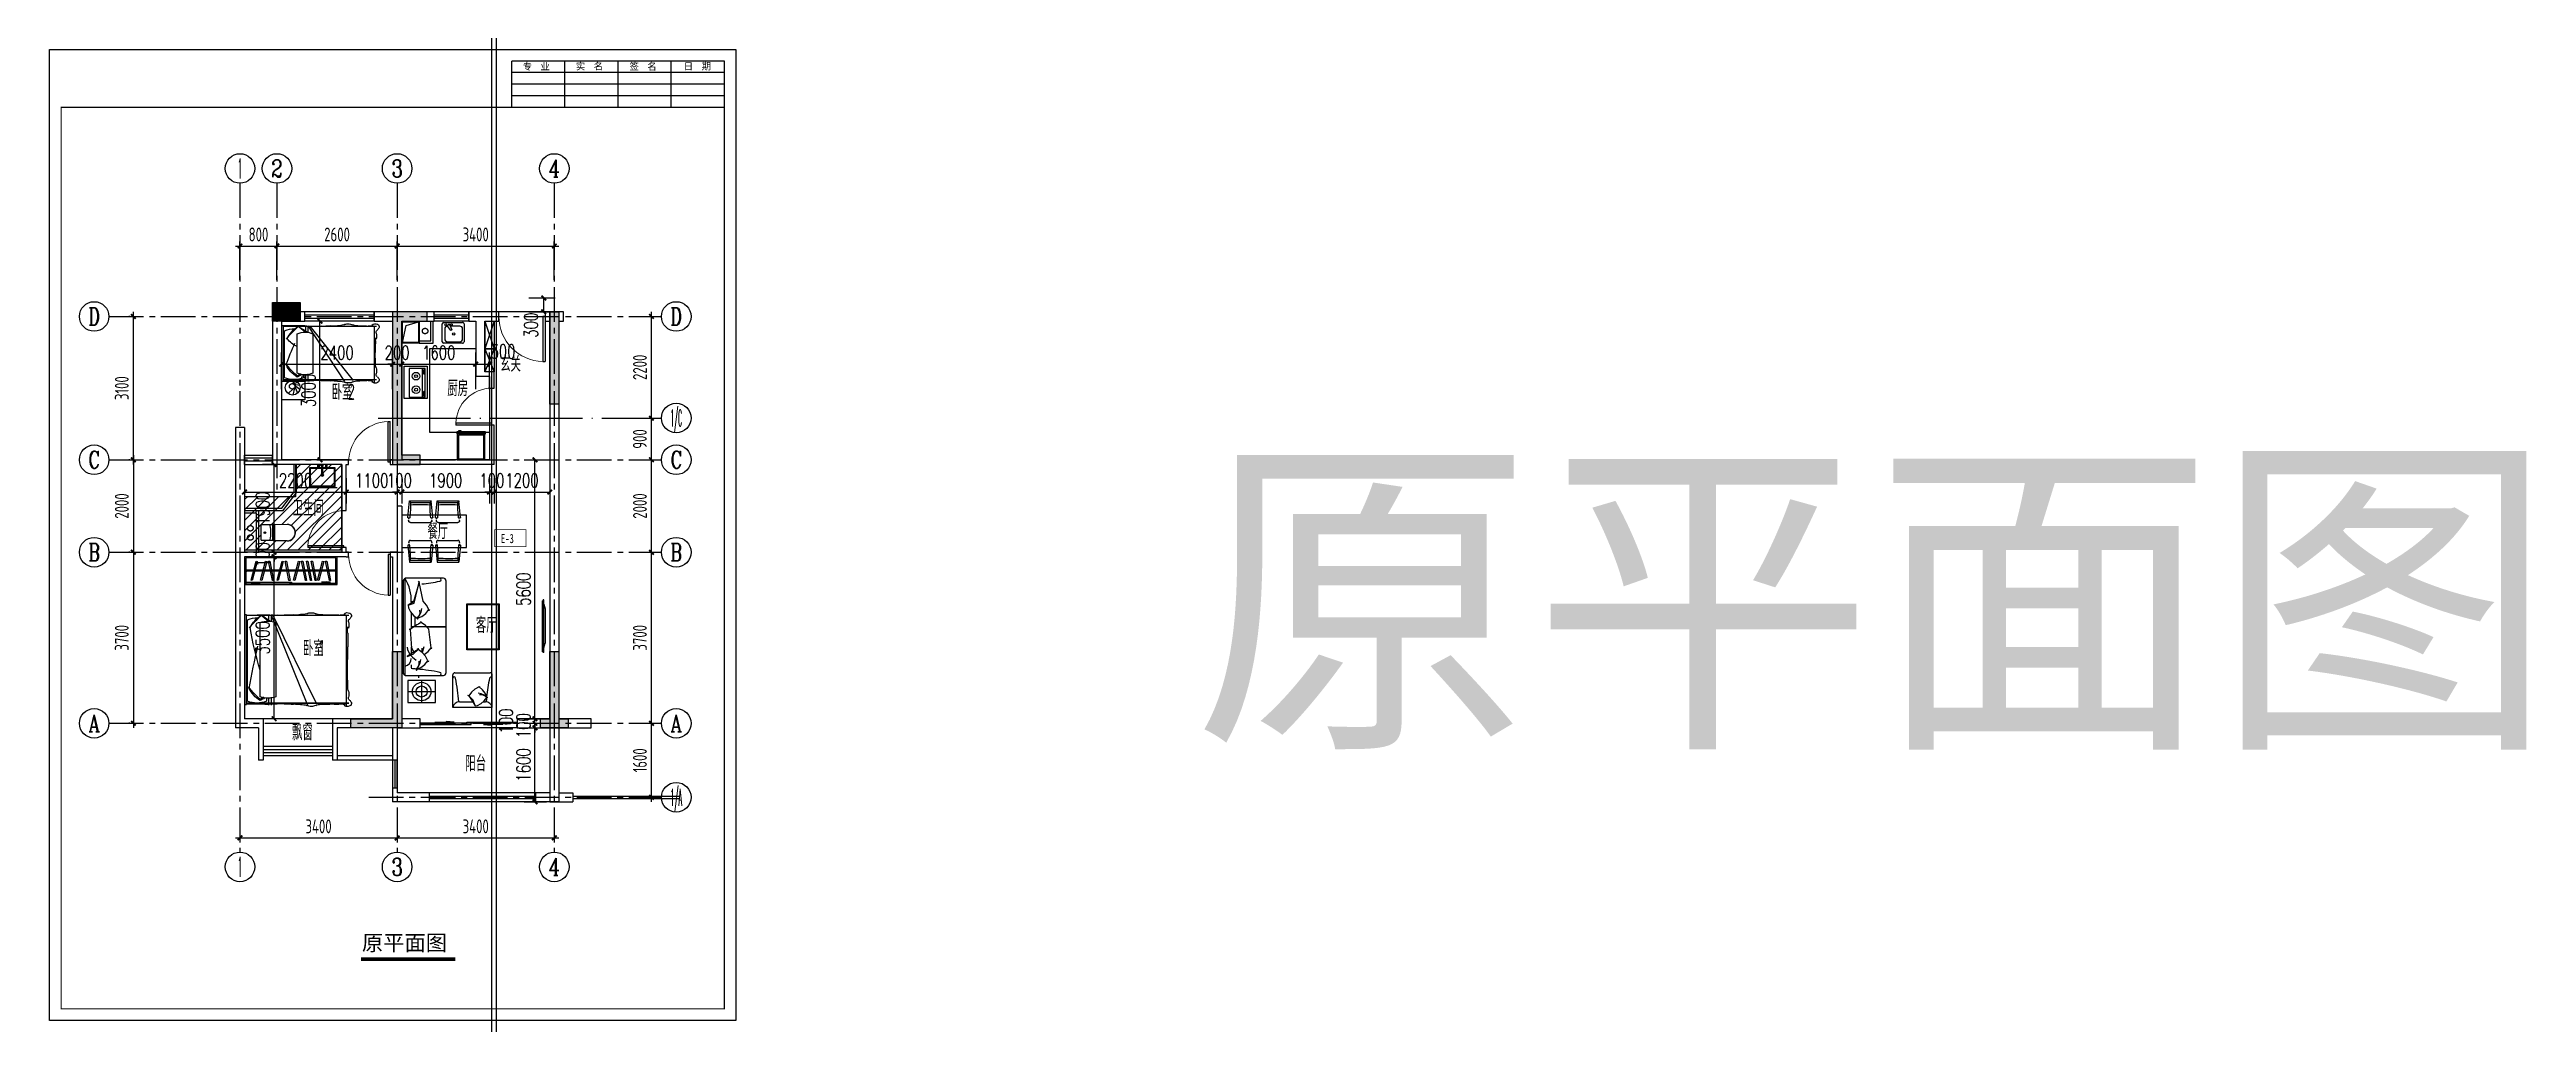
# Model space of a CAD drawing. Header units: millimetres. Extents: x -133666 to 880576, y -269375 to 86941.
# Drawn here: x 22354 to 75940, y 27010 to 48010 of the extents above; entities that cross this region are included whole.
import ezdxf
from ezdxf.enums import TextEntityAlignment as Align

# ---------------------------------------------------------------- set-up
doc = ezdxf.new("R2010")
doc.units = ezdxf.units.MM
doc.header["$LTSCALE"] = 1000
for name, pattern in [('6#轴网(1-4)20181120$0$11 12 17 18 19 20 21 22-ZW$0$DOTE', [2.42, 2, -0.2, 0.02, -0.2]), ('CENTER', [50.8, 31.75, -6.35, 6.35, -6.35]), ('CENTER2', [1.125, 0.75, -0.125, 0.125, -0.125]), ('CONTINOUS', [0]), ('DASH', [0.35, 0.25, -0.1]), ('PS', [3200, 1500, -200, 1500])]:
    doc.linetypes.add(name, pattern=pattern)
doc.layers.get('0').update_dxf_attribs({"linetype": 'CONTINUOUS'})
doc.layers.get('Defpoints').update_dxf_attribs({"color": 6, "linetype": 'CONTINUOUS'})
for name, color, linetype in [('6#轴网(1-4)20181120$0$11 12 17 18 19 20 21 22-ZW$0$AXIS_轴号_A', 8, 'CONTINUOUS'), ('6#轴网(1-4)20181120$0$11 12 17 18 19 20 21 22-ZW$0$AXIS_轴文_A', 8, 'CONTINUOUS'), ('6#轴网(1-4)20181120$0$11 12 17 18 19 20 21 22-ZW$0$AXIS_轴线_A', 8, '6#轴网(1-4)20181120$0$11 12 17 18 19 20 21 22-ZW$0$DOTE'), ('6#轴网(1-4)20181120$0$AXIS_TEXT', 8, 'CONTINUOUS'), ('A-FUR', 8, 'CONTINUOUS'), ('A-Lvtry', 5, 'CONTINUOUS'), ('A-Lvtry（卫生间）', 5, 'CONTINUOUS'), ('A-Lvtry（厨房）', 5, 'CONTINOUS'), ('A-烟气道', 105, 'CONTINUOUS'), ('A-看线', 105, 'CONTINUOUS'), ('A-空调室外机', 5, 'DASH'), ('A-第三道尺寸线', 105, 'CONTINUOUS'), ('A-降板区域', 251, 'CONTINUOUS'), ('AE-FLOR', 151, 'CONTINUOUS'), ('AXIS', 253, 'CENTER'), ('BORDER', 7, 'CONTINUOUS'), ('DIM', 3, 'CONTINUOUS'), ('PS', 6, 'PS'), ('PUB_HATCH', 8, 'CONTINUOUS'), ('PUB_TEXT', 7, 'CONTINUOUS'), ('TEXT', 7, 'CONTINUOUS'), ('TQ', 7, 'CONTINUOUS'), ('WALL', 2, 'CONTINUOUS'), ('WINDOW', 4, 'CONTINUOUS'), ('剪力墙', 6, 'CONTINUOUS'), ('户型标示', 7, 'CONTINUOUS'), ('栏杆', 142, 'CONTINUOUS')]:
    doc.layers.add(name, color=color, linetype=linetype)
doc.styles.add('6#轴网(1-4)20181120$0$11 12 17 18 19 20 21 22-ZW$0$_TCH_AXIS', font='COMPLEX', dxfattribs={"bigfont": 'GBCBIG'})
doc.styles.add('6#轴网(1-4)20181120$0$COMPLEX', font='COMPLEX')
doc.styles.add('_TCH_DIM_T3', font='SIMPLEX.shx', dxfattribs={"width": 0.705882, "bigfont": 'GBCBIG.shx'})
doc.styles.get("Standard").update_dxf_attribs({"font": 'tssdeng.shx', "bigfont": 'tssdchn.shx'})
doc.styles.add('TSSD_NORM', font='tssdeng.shx', dxfattribs={"bigfont": 'hztxt.shx'})
doc.styles.add('ZZ', font='tssdeng.shx', dxfattribs={"width": 0.7, "bigfont": 'tssdchn.shx'})
doc.styles.add('黑体', font='simhei.ttf')
doc.dimstyles.new('_TCH_ARCH&&100', dxfattribs={"dimtxt": 297.5, "dimasz": 100, "dimexe": 250, "dimexo": 300, "dimgap": 100, "dimtad": 1, "dimdec": 0, "dimzin": 0, "dimdsep": 46, "dimtxsty": '_TCH_DIM_T3', "dimblk": 'ARCHTICK', "dimcen": 0.09, "dimclrt": 7, "dimazin": 2, "dimtfac": 1, "dimtdec": 0, "dimtix": 1, "dimtmove": 2, "dimatfit": 3, "dimfxl": 0, "dimtolj": 1, "dimtzin": 0, "dimarcsym": 0})
doc.dimstyles.new('TSSD_100_100', dxfattribs={"dimtxt": 300, "dimasz": 100, "dimexe": 100, "dimexo": 250, "dimgap": 100, "dimtad": 1, "dimdec": 0, "dimzin": 0, "dimdsep": 46, "dimtxsty": 'ZZ', "dimblk": 'ARCHTICK', "dimcen": 0, "dimdle": 100, "dimclrd": 256, "dimclrt": 7, "dimadec": 0, "dimazin": 0, "dimtfac": 1, "dimtdec": 0, "dimtix": 1, "dimtmove": 2, "dimatfit": 3, "dimfxl": 0, "dimtolj": 1, "dimtzin": 0, "dimarcsym": 0})

# ---------------------------------------------------------------- blocks, each defined once
blk = doc.blocks.new('_ArchTick')
at = {"color": 0, "linetype": 'ByBlock', "const_width": 0.4}
blk.add_lwpolyline([(-0.5, -0.5), (0.5, 0.5)], dxfattribs=at)
blk = doc.blocks.new('*D285')
at = {"layer": 'A-第三道尺寸线', "color": 0, "lineweight": -2}
for p, q in [((32724, 42637), (33296, 42637)), ((32724, 42337), (33296, 42337)), ((33046, 42337), (33046, 42637))]:
    blk.add_line(p, q, dxfattribs=at)
at = {"layer": 'Defpoints', "color": 0}
for p in [(32424, 42637), (32424, 42337), (33046, 42637)]:
    blk.add_point(p, dxfattribs=at)
at = {"layer": 'A-第三道尺寸线', "color": 0, "lineweight": -2, "xscale": 100, "yscale": 100, "zscale": 100}
for p, rotation in [((33046, 42637), 90), ((33046, 42337), 270)]:
    blk.add_blockref('_ArchTick', p, dxfattribs=dict(at, rotation=rotation))
at = {"layer": 'A-第三道尺寸线', "color": 7, "insert": (32771, 42048), "char_height": 297.5, "attachment_point": 5, "rotation": 90, "style": '_TCH_DIM_T3'}
blk.add_mtext('\\A1;300', dxfattribs=at)
blk = doc.blocks.new('6#轴网(1-4)20181120$0$_AXISO')
at = {"color": 8}
blk.add_circle((0, 0), 0.5, dxfattribs=at)
at = {"layer": '6#轴网(1-4)20181120$0$AXIS_TEXT', "color": 8, "style": '6#轴网(1-4)20181120$0$COMPLEX', "width": 1.041667}
blk.add_attdef('A', text='', height=0.56, dxfattribs=at).set_placement((-0.25, -0.28), (0.25, -0.28), align=Align.FIT)
blk = doc.blocks.new('*D344')
at = {"layer": 'Defpoints', "color": 0}
for p in [(-2307, 8900), (-2135, 8900), (-2135, 5800)]:
    blk.add_point(p, dxfattribs=at)
at = {"layer": 'DIM', "color": 0, "lineweight": -2}
for p, q in [((-2385, 8900), (-2407, 8900)), ((-2385, 5800), (-2407, 5800))]:
    blk.add_line(p, q, dxfattribs=at)
at = {"layer": 'DIM', "lineweight": -2}
blk.add_line((-2307, 5700), (-2307, 9000), dxfattribs=at)
at = {"layer": 'DIM', "lineweight": -2, "xscale": 100, "yscale": 100, "zscale": 100}
for p, rotation in [((-2307, 8900), 90), ((-2307, 5800), 270)]:
    blk.add_blockref('_ArchTick', p, dxfattribs=dict(at, rotation=rotation))
at = {"layer": 'DIM', "color": 7, "insert": (-2557, 7350), "char_height": 300, "attachment_point": 5, "rotation": 90, "style": 'ZZ'}
blk.add_mtext('\\A1;3100', dxfattribs=at)
blk = doc.blocks.new('*D345')
at = {"layer": 'Defpoints', "color": 0}
for p in [(3400, -1600), (0, -1725), (3400, -2379)]:
    blk.add_point(p, dxfattribs=at)
at = {"layer": 'DIM', "color": 0, "lineweight": -2}
for p, q in [((0, -1975), (0, -2479)), ((3400, -1850), (3400, -2479))]:
    blk.add_line(p, q, dxfattribs=at)
at = {"layer": 'DIM', "lineweight": -2}
blk.add_line((-100, -2379), (3500, -2379), dxfattribs=at)
at = {"layer": 'DIM', "lineweight": -2, "xscale": 100, "yscale": 100, "zscale": 100, "rotation": 180}
blk.add_blockref('_ArchTick', (0, -2379), dxfattribs=at)
at = {"layer": 'DIM', "lineweight": -2, "xscale": 100, "yscale": 100, "zscale": 100}
blk.add_blockref('_ArchTick', (3400, -2379), dxfattribs=at)
at = {"layer": 'DIM', "color": 7, "insert": (1700, -2129), "char_height": 300, "attachment_point": 5, "style": 'ZZ'}
blk.add_mtext('\\A1;3400', dxfattribs=at)
blk = doc.blocks.new('*D346')
at = {"layer": 'Defpoints', "color": 0}
for p in [(3400, -1600), (6800, -1600), (6800, -2379)]:
    blk.add_point(p, dxfattribs=at)
at = {"layer": 'DIM', "color": 0, "lineweight": -2}
for p, q in [((3400, -1850), (3400, -2479)), ((6800, -1850), (6800, -2479))]:
    blk.add_line(p, q, dxfattribs=at)
at = {"layer": 'DIM', "lineweight": -2}
blk.add_line((3300, -2379), (6900, -2379), dxfattribs=at)
at = {"layer": 'DIM', "lineweight": -2, "xscale": 100, "yscale": 100, "zscale": 100, "rotation": 180}
blk.add_blockref('_ArchTick', (3400, -2379), dxfattribs=at)
at = {"layer": 'DIM', "lineweight": -2, "xscale": 100, "yscale": 100, "zscale": 100}
blk.add_blockref('_ArchTick', (6800, -2379), dxfattribs=at)
at = {"layer": 'DIM', "color": 7, "insert": (5100, -2129), "char_height": 300, "attachment_point": 5, "style": 'ZZ'}
blk.add_mtext('\\A1;3400', dxfattribs=at)
blk = doc.blocks.new('*D347')
at = {"layer": 'Defpoints', "color": 0}
for p in [(-2135, 5800), (-2307, 3800), (-2135, 3800)]:
    blk.add_point(p, dxfattribs=at)
at = {"layer": 'DIM', "lineweight": -2}
blk.add_line((-2307, 5900), (-2307, 3700), dxfattribs=at)
at = {"layer": 'DIM', "color": 0, "lineweight": -2}
for p, q in [((-2385, 5800), (-2407, 5800)), ((-2385, 3800), (-2407, 3800))]:
    blk.add_line(p, q, dxfattribs=at)
at = {"layer": 'DIM', "lineweight": -2, "xscale": 100, "yscale": 100, "zscale": 100}
for p, rotation in [((-2307, 5800), 90), ((-2307, 3800), 270)]:
    blk.add_blockref('_ArchTick', p, dxfattribs=dict(at, rotation=rotation))
at = {"layer": 'DIM', "color": 7, "insert": (-2557, 4800), "char_height": 300, "attachment_point": 5, "rotation": 90, "style": 'ZZ'}
blk.add_mtext('\\A1;2000', dxfattribs=at)
blk = doc.blocks.new('*D348')
at = {"layer": 'Defpoints', "color": 0}
for p in [(-2135, 3800), (-2307, 100), (-2135, 100)]:
    blk.add_point(p, dxfattribs=at)
at = {"layer": 'DIM', "color": 0, "lineweight": -2}
for p, q in [((-2385, 3800), (-2407, 3800)), ((-2385, 100), (-2407, 100))]:
    blk.add_line(p, q, dxfattribs=at)
at = {"layer": 'DIM', "lineweight": -2}
blk.add_line((-2307, 3900), (-2307, 0), dxfattribs=at)
at = {"layer": 'DIM', "lineweight": -2, "xscale": 100, "yscale": 100, "zscale": 100}
for p, rotation in [((-2307, 3800), 90), ((-2307, 100), 270)]:
    blk.add_blockref('_ArchTick', p, dxfattribs=dict(at, rotation=rotation))
at = {"layer": 'DIM', "color": 7, "insert": (-2557, 1950), "char_height": 300, "attachment_point": 5, "rotation": 90, "style": 'ZZ'}
blk.add_mtext('\\A1;3700', dxfattribs=at)
blk = doc.blocks.new('*D349')
at = {"layer": 'Defpoints', "color": 0}
for p in [(6800, 10424), (3400, 9440), (6800, 9440)]:
    blk.add_point(p, dxfattribs=at)
at = {"layer": 'DIM', "lineweight": -2}
blk.add_line((3300, 10424), (6900, 10424), dxfattribs=at)
at = {"layer": 'DIM', "color": 0, "lineweight": -2}
for p, q in [((3400, 9690), (3400, 10524)), ((6800, 9690), (6800, 10524))]:
    blk.add_line(p, q, dxfattribs=at)
at = {"layer": 'DIM', "lineweight": -2, "xscale": 100, "yscale": 100, "zscale": 100, "rotation": 180}
blk.add_blockref('_ArchTick', (3400, 10424), dxfattribs=at)
at = {"layer": 'DIM', "lineweight": -2, "xscale": 100, "yscale": 100, "zscale": 100}
blk.add_blockref('_ArchTick', (6800, 10424), dxfattribs=at)
at = {"layer": 'DIM', "color": 7, "insert": (5100, 10674), "char_height": 300, "attachment_point": 5, "style": 'ZZ'}
blk.add_mtext('\\A1;3400', dxfattribs=at)
blk = doc.blocks.new('*D350')
at = {"layer": 'Defpoints', "color": 0}
for p in [(8739, 100), (8902, 100), (8739, -1500)]:
    blk.add_point(p, dxfattribs=at)
at = {"layer": 'DIM', "lineweight": -2}
blk.add_line((8902, -1600), (8902, 200), dxfattribs=at)
at = {"layer": 'DIM', "color": 0, "lineweight": -2}
for p, q in [((8989, 100), (9002, 100)), ((8989, -1500), (9002, -1500))]:
    blk.add_line(p, q, dxfattribs=at)
at = {"layer": 'DIM', "lineweight": -2, "xscale": 100, "yscale": 100, "zscale": 100}
for p, rotation in [((8902, 100), 90), ((8902, -1500), 270)]:
    blk.add_blockref('_ArchTick', p, dxfattribs=dict(at, rotation=rotation))
at = {"layer": 'DIM', "color": 7, "insert": (8652, -700), "char_height": 300, "attachment_point": 5, "rotation": 90, "style": 'ZZ'}
blk.add_mtext('\\A1;1600', dxfattribs=at)
blk = doc.blocks.new('*D351')
at = {"layer": 'Defpoints', "color": 0}
for p in [(8739, 3800), (8902, 3800), (8739, 100)]:
    blk.add_point(p, dxfattribs=at)
at = {"layer": 'DIM', "lineweight": -2}
blk.add_line((8902, 0), (8902, 3900), dxfattribs=at)
at = {"layer": 'DIM', "color": 0, "lineweight": -2}
for p, q in [((8989, 3800), (9002, 3800)), ((8989, 100), (9002, 100))]:
    blk.add_line(p, q, dxfattribs=at)
at = {"layer": 'DIM', "lineweight": -2, "xscale": 100, "yscale": 100, "zscale": 100}
for p, rotation in [((8902, 3800), 90), ((8902, 100), 270)]:
    blk.add_blockref('_ArchTick', p, dxfattribs=dict(at, rotation=rotation))
at = {"layer": 'DIM', "color": 7, "insert": (8652, 1950), "char_height": 300, "attachment_point": 5, "rotation": 90, "style": 'ZZ'}
blk.add_mtext('\\A1;3700', dxfattribs=at)
blk = doc.blocks.new('*D352')
at = {"layer": 'Defpoints', "color": 0}
for p in [(8739, 5800), (8902, 5800), (8739, 3800)]:
    blk.add_point(p, dxfattribs=at)
at = {"layer": 'DIM', "lineweight": -2}
blk.add_line((8902, 3700), (8902, 5900), dxfattribs=at)
at = {"layer": 'DIM', "color": 0, "lineweight": -2}
for p, q in [((8989, 5800), (9002, 5800)), ((8989, 3800), (9002, 3800))]:
    blk.add_line(p, q, dxfattribs=at)
at = {"layer": 'DIM', "lineweight": -2, "xscale": 100, "yscale": 100, "zscale": 100}
for p, rotation in [((8902, 5800), 90), ((8902, 3800), 270)]:
    blk.add_blockref('_ArchTick', p, dxfattribs=dict(at, rotation=rotation))
at = {"layer": 'DIM', "color": 7, "insert": (8652, 4800), "char_height": 300, "attachment_point": 5, "rotation": 90, "style": 'ZZ'}
blk.add_mtext('\\A1;2000', dxfattribs=at)
blk = doc.blocks.new('*D353')
at = {"layer": 'Defpoints', "color": 0}
for p in [(8739, 6700), (8902, 6700), (8739, 5800)]:
    blk.add_point(p, dxfattribs=at)
at = {"layer": 'DIM', "lineweight": -2}
blk.add_line((8902, 5700), (8902, 6800), dxfattribs=at)
at = {"layer": 'DIM', "color": 0, "lineweight": -2}
for p, q in [((8989, 6700), (9002, 6700)), ((8989, 5800), (9002, 5800))]:
    blk.add_line(p, q, dxfattribs=at)
at = {"layer": 'DIM', "lineweight": -2, "xscale": 100, "yscale": 100, "zscale": 100}
for p, rotation in [((8902, 6700), 90), ((8902, 5800), 270)]:
    blk.add_blockref('_ArchTick', p, dxfattribs=dict(at, rotation=rotation))
at = {"layer": 'DIM', "color": 7, "insert": (8652, 6250), "char_height": 300, "attachment_point": 5, "rotation": 90, "style": 'ZZ'}
blk.add_mtext('\\A1;900', dxfattribs=at)
blk = doc.blocks.new('*D354')
at = {"layer": 'Defpoints', "color": 0}
for p in [(8739, 8900), (8902, 8900), (8739, 6700)]:
    blk.add_point(p, dxfattribs=at)
at = {"layer": 'DIM', "lineweight": -2}
blk.add_line((8902, 6600), (8902, 9000), dxfattribs=at)
at = {"layer": 'DIM', "color": 0, "lineweight": -2}
for p, q in [((8989, 8900), (9002, 8900)), ((8989, 6700), (9002, 6700))]:
    blk.add_line(p, q, dxfattribs=at)
at = {"layer": 'DIM', "lineweight": -2, "xscale": 100, "yscale": 100, "zscale": 100}
for p, rotation in [((8902, 8900), 90), ((8902, 6700), 270)]:
    blk.add_blockref('_ArchTick', p, dxfattribs=dict(at, rotation=rotation))
at = {"layer": 'DIM', "color": 7, "insert": (8652, 7800), "char_height": 300, "attachment_point": 5, "rotation": 90, "style": 'ZZ'}
blk.add_mtext('\\A1;2200', dxfattribs=at)
blk = doc.blocks.new('*D355')
at = {"layer": 'Defpoints', "color": 0}
for p in [(800, 10424), (0, 9440), (800, 9440)]:
    blk.add_point(p, dxfattribs=at)
at = {"layer": 'DIM', "lineweight": -2}
blk.add_line((-100, 10424), (900, 10424), dxfattribs=at)
at = {"layer": 'DIM', "color": 0, "lineweight": -2}
for p, q in [((0, 9690), (0, 10524)), ((800, 9690), (800, 10524))]:
    blk.add_line(p, q, dxfattribs=at)
at = {"layer": 'DIM', "lineweight": -2, "xscale": 100, "yscale": 100, "zscale": 100, "rotation": 180}
blk.add_blockref('_ArchTick', (0, 10424), dxfattribs=at)
at = {"layer": 'DIM', "lineweight": -2, "xscale": 100, "yscale": 100, "zscale": 100}
blk.add_blockref('_ArchTick', (800, 10424), dxfattribs=at)
at = {"layer": 'DIM', "color": 7, "insert": (400, 10674), "char_height": 300, "attachment_point": 5, "style": 'ZZ'}
blk.add_mtext('\\A1;800', dxfattribs=at)
blk = doc.blocks.new('*D356')
at = {"layer": 'Defpoints', "color": 0}
for p in [(3400, 10424), (800, 9440), (3400, 9440)]:
    blk.add_point(p, dxfattribs=at)
at = {"layer": 'DIM', "lineweight": -2}
blk.add_line((700, 10424), (3500, 10424), dxfattribs=at)
at = {"layer": 'DIM', "color": 0, "lineweight": -2}
for p, q in [((800, 9690), (800, 10524)), ((3400, 9690), (3400, 10524))]:
    blk.add_line(p, q, dxfattribs=at)
at = {"layer": 'DIM', "lineweight": -2, "xscale": 100, "yscale": 100, "zscale": 100, "rotation": 180}
blk.add_blockref('_ArchTick', (800, 10424), dxfattribs=at)
at = {"layer": 'DIM', "lineweight": -2, "xscale": 100, "yscale": 100, "zscale": 100}
blk.add_blockref('_ArchTick', (3400, 10424), dxfattribs=at)
at = {"layer": 'DIM', "color": 7, "insert": (2100, 10674), "char_height": 300, "attachment_point": 5, "style": 'ZZ'}
blk.add_mtext('\\A1;2600', dxfattribs=at)
blk = doc.blocks.new('_TSHQ_H')
at = {"layer": 'TQ'}
for p, q in [((-92, 0), (-92, 20)), ((0, 20), (-92, 20)), ((0, 15), (-92, 15)), ((-69, 0), (-69, 20)), ((-46, 0), (-46, 20)), ((-23, 0), (-23, 20)), ((0, 0), (0, 20)), ((0, 10), (-92, 10)), ((0, 5), (-92, 5))]:
    blk.add_line(p, q, dxfattribs=at)
at = {"layer": 'TEXT', "style": 'TSSD_NORM'}
for s, p in [('专  业', (-81.4, 15.9)), ('实  名', (-58.4, 16)), ('签  名', (-35.2, 15.9)), ('日  期', (-11.7, 16))]:
    blk.add_text(s, height=3, dxfattribs=at).set_placement(p, align=Align.CENTER)
blk = doc.blocks.new('B20190319225928')
at = {"layer": 'BORDER'}
blk.add_lwpolyline([(0, 0), (0, 29700), (42000, 29700), (42000, 0)], close=True, dxfattribs=at)
at = {"layer": 'BORDER', "const_width": 50}
blk.add_lwpolyline([(2500, 500), (2500, 29200), (41500, 29200), (41500, 500)], close=True, dxfattribs=at)
at = {"layer": 'BORDER', "xscale": 100, "yscale": 100, "zscale": 100, "rotation": 90}
blk.add_blockref('_TSHQ_H', (2500, 29200), dxfattribs=at)
blk = doc.blocks.new('QWER34324')
at = {"layer": 'A-FUR'}
for p, q in [((-500, 0), (0, 0)), ((-40, -1200), (-40, 0)), ((-40, 0), (0, 0)), ((0, 0), (0, -1200)), ((-40, -12), (-2054, -12)), ((-40, -12), (-2054, -12)), ((-2000, -12), (-2000, -1251)), ((-608, -12), (-1552, -1182)), ((-575, -12), (-1364, -1208)), ((-678, -173), (-678, -1028)), ((-571, -12), (-571, -144)), ((-520, -12), (-520, -135)), ((-336, -1028), (-336, -173)), ((-63, -1126), (-63, -109)), ((-571, -1041), (-571, -1208)), ((-520, -1050), (-520, -1208)), ((-473, -1061), (-473, -1126)), ((-40, -1162), (-2054, -1162)), ((-40, -1165), (-2054, -1165)), ((0, -1200), (-500, -1200)), ((0, -1200), (-40, -1200))]:
    blk.add_line(p, q, dxfattribs=at)
for centre, radius, start, end in [((-2051, -24), 61.8, 114.6552, 197.0582), ((-2025, -61), 106, 45.7841, 118.7213), ((-1951, -1), 16, 93.3957, 183.4418), ((-1636, 205), 209, 267.1562, 297.4576), ((-1447, -169), 210, 87.9632, 116.1276), ((-1431, -151), 192, 63.047, 92.6492), ((-1226, 355), 355, 250.6064, 272.328), ((-1221, -2275), 2276, 85.9688, 89.7495), ((-1983, 14), 138, 203.7061, 231.956), ((-2098, -140), 53.6, 340.2311, 55.8644), ((-1820, -219), 236, 164.9987, 197.1808), ((-2003, -298), 43.4, 129.0734, 167.946), ((-1220, -371), 813, 176.6723, 181.7242), ((-2962, -320), 934, 354.9526, 3.4165), ((-3004, -350), 973, 356.9587, 1.5759), ((-9950, -650), 7922, 358.6733, 1.8401), ((-1966, -1217), 1215, 83.9678, 90.0408), ((-1770, 1150), 1160, 266.6495, 276.12), ((-909, 1295), 1309, 263.3302, 272.3581), ((-778, -1524), 1513, 87.0776, 92.9224), ((-656, 791), 806, 266.782, 275.5915), ((-507, -588), 449, 67.6212, 112.3788), ((-481, -586), 584, 86.0367, 99.5331), ((-58, -703), 749, 113.8347, 131.4622), ((532, -1280), 1549, 124.5749, 131.8881), ((-775, -21402), 21401, 88.4924, 89.1043), ((-1547, -1387), 1811, 37.3131, 49.4206), ((-690, -564), 638, 26.4088, 59.0003), ((-605, 111), 625, 295.48, 321.1501), ((-268, -607), 539, 67.6212, 92.1024), ((-7673, -3674), 8088, 20.4586, 24.0484), ((-160, -2948), 2940, 87.6616, 91.0116), ((-2098, -1057), 53.6, 304.1356, 19.7689), ((-1820, -978), 236, 162.8192, 195.0013), ((-2329, -812), 300, 341.3052, 356.0421), ((-507, -613), 449, 247.6212, 292.3788), ((-35, -425), 749, 237.4638, 246.1653), ((555, 176), 1549, 231.6372, 235.4251), ((-1524, 283), 1811, 309.9646, 322.6869), ((-667, -564), 638, 300.9997, 333.5912), ((-2051, -1173), 61.8, 162.9418, 245.3448), ((-1983, -1211), 138, 128.044, 156.2939), ((-2025, -1136), 106, 241.2787, 314.2159), ((-1966, 20), 1215, 269.9592, 276.0322), ((-1951, -1196), 16, 176.5582, 266.6043), ((-1770, -2347), 1160, 83.88, 93.3505), ((-1636, -1402), 209, 62.5424, 92.8438), ((-1447, -1028), 210, 243.8724, 272.0368), ((-1431, -1046), 192, 267.3508, 296.953), ((-1226, -1552), 355, 87.672, 109.3936), ((-1221, 1078), 2276, 270.2505, 274.0312), ((-909, -2492), 1309, 87.6419, 96.6698), ((-778, 327), 1513, 267.0776, 272.9224), ((-656, -1988), 806, 84.4085, 93.218), ((-481, -611), 584, 260.4669, 273.9633), ((-268, -627), 539, 247.6212, 292.3788), ((-775, 20205), 21401, 270.8957, 271.5076), ((-160, 1751), 2940, 268.9884, 272.3384)]:
    blk.add_arc(centre, radius, start, end, dxfattribs=at)
blk = doc.blocks.new('A$C40FB7DD8')
at = {"layer": 'A-FUR'}
for p, q in [((41, 2879), (0, 2829)), ((0, 2829), (0, 830)), ((41, 2879), (41, 780)), ((878, 2880), (48, 2880)), ((878, 2880), (48, 2880)), ((928, 2830), (928, 830)), ((928, 2830), (928, 830)), ((178, 2380), (178, 2340)), ((178, 2380), (178, 2340)), ((178, 2136), (178, 1789)), ((178, 2136), (178, 1789)), ((928, 1830), (178, 1830)), ((178, 1830), (235, 1830)), ((928, 1830), (178, 1830)), ((178, 1830), (235, 1830)), ((258, 2053), (258, 1846)), ((258, 2053), (258, 1846)), ((508, 1830), (928, 1830)), ((508, 1830), (928, 1830)), ((178, 1397), (178, 1247)), ((178, 1397), (178, 1247)), ((48, 780), (0, 830)), ((48, 780), (878, 780)), ((48, 780), (878, 780)), ((178, 1006), (178, 945)), ((178, 1006), (178, 945)), ((403, 670), (403, 190)), ((403, 670), (403, 190)), ((1076, 88), (1076, 790)), ((1121, 835), (1886, 835)), ((1931, 88), (1931, 790)), ((103, 430), (703, 430)), ((1931, 88), (1077, 82)), ((1224, 205), (1511, 205)), ((1728, 205), (1782, 205))]:
    blk.add_line(p, q, dxfattribs=at)
for points in [[(109, 2296), (240, 2344), (347, 2798), (229, 2372), (109, 2296)], [(109, 2296), (240, 2344), (347, 2798), (229, 2372), (109, 2296)], [(347, 2798), (336, 2818)], [(347, 2798), (336, 2818)], [(347, 2798), (352, 2821)], [(347, 2798), (352, 2821)], [(559, 2203), (508, 2301), (436, 2384), (347, 2798)], [(559, 2203), (508, 2301), (436, 2384), (347, 2798)], [(109, 2296), (117, 2242), (163, 2154), (227, 2077), (306, 2015)], [(109, 2296), (117, 2242), (163, 2154), (227, 2077), (306, 2015)], [(306, 2015), (358, 2077), (392, 2150), (406, 2229)], [(306, 2015), (358, 2077), (392, 2150), (406, 2229)], [(306, 2015), (406, 2054), (493, 2118), (559, 2203), (577, 2190)], [(306, 2015), (406, 2054), (493, 2118), (559, 2203), (577, 2190)], [(306, 2015), (347, 2066), (368, 2128), (367, 2193)], [(306, 2015), (347, 2066), (368, 2128), (367, 2193)], [(559, 2203), (565, 2181)], [(559, 2203), (565, 2181)], [(157, 1772), (134, 1775)], [(157, 1772), (134, 1775)], [(157, 1772), (141, 1789)], [(157, 1772), (141, 1789)], [(157, 1772), (186, 1370), (234, 1283)], [(157, 1772), (186, 1370), (234, 1283)], [(306, 2015), (312, 1992)], [(306, 2015), (325, 2002)], [(306, 2015), (312, 1992)], [(306, 2015), (325, 2002)], [(394, 1923), (384, 1943)], [(394, 1923), (384, 1943)], [(606, 1379), (556, 1776), (483, 1859), (394, 1923)], [(606, 1379), (556, 1776), (483, 1859), (394, 1923)], [(88, 1390), (96, 1336), (143, 1248), (207, 1171), (286, 1109)], [(88, 1390), (96, 1336), (143, 1248), (207, 1171), (286, 1109)], [(88, 1190), (220, 1238), (326, 1342), (208, 1266), (88, 1190)], [(88, 1190), (220, 1238), (326, 1342), (208, 1266), (88, 1190)], [(286, 909), (338, 971), (372, 1044), (386, 1123)], [(286, 909), (338, 971), (372, 1044), (386, 1123)], [(286, 909), (386, 948), (472, 1012), (538, 1097), (557, 1084)], [(286, 909), (386, 948), (472, 1012), (538, 1097), (557, 1084)], [(286, 909), (326, 960), (347, 1022), (347, 1087)], [(286, 909), (326, 960), (347, 1022), (347, 1087)], [(326, 1342), (315, 1362)], [(326, 1342), (315, 1362)], [(326, 1342), (332, 1365)], [(326, 1342), (332, 1365)], [(538, 1097), (488, 1195), (416, 1278), (326, 1342)], [(538, 1097), (488, 1195), (416, 1278), (326, 1342)], [(411, 1282), (415, 1369)], [(411, 1282), (415, 1369)], [(419, 1275), (454, 1405)], [(419, 1275), (454, 1405)], [(459, 1232), (543, 1296), (606, 1379)], [(459, 1232), (543, 1296), (606, 1379)], [(538, 1097), (545, 1075)], [(538, 1097), (545, 1075)], [(606, 1379), (625, 1365)], [(606, 1379), (612, 1356)], [(606, 1379), (625, 1365)], [(606, 1379), (612, 1356)], [(286, 909), (292, 886)], [(286, 909), (305, 896)], [(286, 909), (292, 886)], [(286, 909), (305, 896)], [(336, 780), (336, 730)], [(1815, 302), (1780, 392), (1722, 470), (1646, 529), (1657, 546)], [(1426, 338), (1405, 343)], [(1426, 338), (1407, 328)], [(1646, 529), (1557, 484), (1483, 419), (1426, 338)], [(1562, 124), (1519, 243), (1426, 338), (1494, 232), (1562, 124)], [(1562, 124), (1611, 131), (1690, 174), (1759, 231), (1815, 302)], [(1815, 302), (1759, 349), (1694, 379), (1623, 392)], [(1646, 529), (1666, 535)], [(1815, 302), (1769, 339), (1713, 357), (1655, 357)], [(1815, 302), (1827, 319)], [(1815, 302), (1836, 308)]]:
    blk.add_lwpolyline(points, dxfattribs=at)
for points in [[(2077, 1330), (1377, 1330), (1377, 2330), (2077, 2330)], [(2057, 1350), (1397, 1350), (1397, 2310), (2057, 2310)], [(103, 190), (703, 190), (703, 670), (103, 670)], [(103, 190), (703, 190), (703, 670), (103, 670)]]:
    blk.add_lwpolyline(points, close=True, dxfattribs=at)
for radius in [200, 200, 120, 120]:
    blk.add_circle((403, 430), radius, dxfattribs=at)
for centre, radius, start, end in [((-691, 2409), 870, 357.129, 32.6893), ((-691, 2409), 870, 357.129, 32.6893), ((-80, 7199), 4469, 276.2284, 281.3225), ((-80, 7199), 4469, 276.2284, 281.3225), ((796, 2848), 32, 272.8767, 87.1233), ((796, 2848), 32, 272.8767, 87.1233), ((878, 2830), 50, 0, 90), ((878, 2830), 50, 0, 90), ((18, 4838), 2463, 273.7377, 275.4374), ((18, 4838), 2463, 273.7377, 275.4374), ((893, 879), 1157, 115.5423, 129.5101), ((893, 879), 1157, 115.5423, 129.5101), ((21, 1138), 158, 277.538, 2.7136), ((21, 1138), 158, 277.538, 2.7136), ((-20, -2497), 3429, 85.0947, 86.691), ((-20, -2497), 3429, 85.0947, 86.691), ((-55, -3292), 4223, 78.3483, 85.1217), ((-55, -3292), 4223, 78.3483, 85.1217), ((796, 812), 32, 272.8767, 87.1233), ((796, 812), 32, 272.8767, 87.1233), ((878, 830), 50, 270, 0), ((878, 830), 50, 270, 0), ((1121, 790), 45, 90, 180), ((1121, 790), 45, 90, 180), ((1105, 716), 28.8, 2.8767, 177.1233), ((1105, 716), 28.8, 2.8767, 177.1233), ((-2199, -9), 3411, 3.5908, 12.301), ((-2199, -9), 3411, 3.5908, 12.301), ((4881, 27), 3086, 167.0601, 174.5777), ((1902, 716), 28.8, 2.8767, 177.1233), ((1886, 790), 45, 0, 90), ((1218, 63), 142, 87.2864, 172.462), ((1789, 63), 142, 7.538, 92.7136), ((4881, 27), 3086, 175.0947, 176.691)]:
    blk.add_arc(centre, radius, start, end, dxfattribs=at)
blk = doc.blocks.new('chair4')
at = {"linetype": 'DASH', "ltscale": 200}
for p, q in [((-470, 211), (-470, -211)), ((-426, 250), (-410, 249)), ((-426, -250), (-410, -249))]:
    blk.add_line(p, q, dxfattribs=at)
at = {"ltscale": 20}
for p, q in [((-389, 247), (-372, 245)), ((-365, 269), (0, 234)), ((-40, 214), (-40, -214)), ((0, 234), (0, -234)), ((-389, -247), (-372, -245)), ((-365, -269), (0, -234))]:
    blk.add_line(p, q, dxfattribs=at)
at = {"linetype": 'DASH', "ltscale": 200, "extrusion": (0, 0, -1)}
for centre, start_param, end_param in [((-430, 211), 3.926991, 5.586837), ((-430, -211), 2.267145, 3.926991)]:
    blk.add_ellipse(centre, major_axis=(28.3, 28.3), ratio=1, start_param=start_param, end_param=end_param, dxfattribs=at)
at = {"ltscale": 20, "extrusion": (0, 0, -1)}
for centre, major_axis, ratio, start_param, end_param in [((-366, 237), (5.66, -5.66), 1, 0.914477, 2.702691), ((-440, 264), (50.3, 50.3), 1, 0.774487, 1.131895), ((-365, 265), (2.83, 2.83), 1, 3.91608, 5.586837), ((-125, 1886), (-1792, 85), 0.932857, 4.621064, 4.803714), ((-2033, -2), (-3, 2384), 0.819086, 1.481782, 1.659811), ((-6, 198), (26.3, 26.3), 1, 4.375488, 5.671939), ((-366, -237), (5.66, 5.66), 1, 3.580494, 5.368708), ((-440, -264), (50.3, -50.3), 1, -1.131895, -0.774487), ((-365, -265), (2.83, -2.83), 1, 0.696349, 2.367105), ((-125, -1886), (1792, 85), 0.932857, 4.621064, 4.803714), ((-6, -198), (26.3, 26.3), 1, 2.182042, 3.478494)]:
    blk.add_ellipse(centre, major_axis=major_axis, ratio=ratio, start_param=start_param, end_param=end_param, dxfattribs=at)
blk = doc.blocks.new('canzhuo01')
blk.add_lwpolyline([(36957, 174333), (38357, 174333), (38357, 175033), (36957, 175033)], close=True)
at = {"extrusion": (0, 0, -1), "xscale": -1, "zscale": -1, "rotation": 270}
for p in [(-37357, 175347), (-37957, 175347)]:
    blk.add_blockref('chair4', p, dxfattribs=at)
at = {"xscale": -1, "rotation": 90}
for p in [(37357, 174019), (37957, 174019)]:
    blk.add_blockref('chair4', p, dxfattribs=at)
blk = doc.blocks.new('u5g')
at = {"color": 8, "linetype": 'DASH', "ltscale": 20}
for p, q in [((20, -300), (30, -300)), ((20, -350), (30, -350)), ((30, -300), (30, -350)), ((1695, -313), (30, -313)), ((1695, -338), (30, -338)), ((1705, -300), (1695, -300)), ((1695, -300), (1695, -350)), ((1705, -350), (1695, -350))]:
    blk.add_line(p, q, dxfattribs=at)
at = {"color": 8, "ltscale": 20}
for p, q in [((125, -623), (290, -623)), ((290, -623), (195, -642)), ((195, -642), (195, -623)), ((1435, -595), (1530, -576)), ((1600, -595), (1435, -595)), ((1530, -576), (1530, -595))]:
    blk.add_line(p, q, dxfattribs=at)
at = {"linetype": 'DASH', "ltscale": 20}
for points in [[(1725, 0), (0, 0), (0, -650), (1725, -650)], [(20, -595), (873, -595), (873, -615), (20, -615)], [(853, -615), (1705, -615), (1705, -635), (853, -635)]]:
    blk.add_lwpolyline(points, close=True, dxfattribs=at)
blk.add_lwpolyline([(1705, -650), (1705, -20), (20, -20), (20, -650)], dxfattribs=at)
at = {"color": 8, "linetype": 'DASH', "ltscale": 20}
for points in [[(121, -548), (214, -100), (237, -105), (144, -552)], [(297, -548), (391, -100), (414, -105), (320, -552)], [(519, -554), (448, -102), (471, -98), (542, -550)], [(605, -548), (698, -100), (721, -105), (628, -552)], [(828, -554), (757, -102), (780, -98), (851, -550)], [(914, -548), (1007, -100), (1030, -105), (937, -552)], [(1135, -554), (1064, -102), (1087, -98), (1158, -550)], [(1228, -554), (1157, -102), (1181, -98), (1251, -550)], [(1314, -554), (1243, -102), (1266, -98), (1337, -550)], [(1360, -548), (1454, -100), (1477, -105), (1383, -552)], [(1581, -554), (1510, -102), (1534, -98), (1604, -550)]]:
    blk.add_lwpolyline(points, close=True, dxfattribs=at)
blk = doc.blocks.new('床-次')
for p, q in [((-40, 738), (-2254, 738, 0)), ((-40, 738), (-2254, 738, 0)), ((-2200, 738, 0), (-2200, -1247, 0)), ((-608, 738), (-1552, -1178, 0)), ((-575, 738), (-1364, -1204, 0)), ((-678, 577), (-678, -1024, 0)), ((-571, 738), (-571, 606)), ((-520, 738), (-520, 615)), ((-336, -1024, 0), (-336, 577)), ((-63, -1122, 0), (-63, 641)), ((-40, -1196, 0), (-40, 750)), ((-40, 750), (0, 750)), ((0, 750), (0, -1196, 0)), ((-571, -1037, 0), (-571, -1204, 0)), ((-520, -1046, 0), (-520, -1204, 0)), ((-473, -1057, 0), (-473, -1122, 0)), ((-40, -1158, 0), (-2254, -1158, 0)), ((-40, -1161, 0), (-2254, -1161, 0)), ((0, -1196, 0), (-40, -1196, 0)), ((0, -1196, 0), (0, -1196, 0))]:
    blk.add_line(p, q)
for centre, radius, start, end in [((-2251, 726, 0), 61.8, 114.6552, 197.0582), ((-2183, 764, 0), 138, 203.7061, 231.956), ((-2225, 689, 0), 106, 45.7841, 118.7213), ((-2298, 610, 0), 53.6, 340.2311, 55.8644), ((-2020, 531, 0), 236, 164.9987, 197.1808), ((-2151, 749, 0), 16, 93.3957, 183.4418), ((-2166, -467, 0), 1215, 83.9678, 90.0408), ((-1899, 5580, 0), 4841, 268.3597, 272.9952), ((-1636, 955), 209, 267.1562, 297.4576), ((-1447, 581), 210, 87.9632, 116.1276), ((-1431, 599), 192, 63.047, 92.6492), ((-1226, 1105), 355, 250.6064, 272.328), ((-1221, -1525), 2276, 85.9688, 89.7495), ((-909, 2045), 1309, 263.3302, 272.3581), ((-778, -774), 1513, 87.0776, 92.9224), ((-656, 1541), 806, 266.782, 275.5915), ((-507, 162), 449, 67.6212, 112.3788), ((-481, 164), 584, 86.0367, 99.5331), ((-58, 47), 749, 113.8347, 131.4622), ((532, -530), 1549, 124.5749, 131.8881), ((-775, -20652), 21401, 88.4924, 89.1043), ((-1547, -637), 1811, 37.3131, 49.4206), ((-690, 186), 638, 26.4088, 59.0003), ((-268, 143), 539, 67.6212, 92.1024), ((-160, -2198), 2940, 87.6616, 91.0116), ((-2203, 452, 0), 43.4, 129.0734, 167.946), ((5543, 272, 0), 7776, 179.4426, 181.0757), ((-1420, 79, 0), 813, 176.6723, 181.7242), ((-3162, 430, 0), 934, 354.9526, 3.4165), ((-34508, -459, 0), 32279, 359.3428, 0.9116), ((-7155, 1654, 0), 7136, 342.8602, 350.4427), ((-27131, -6036, 0), 27529, 10.8714, 12.8171), ((-2298, -1053, 0), 53.6, 304.1356, 19.7689), ((-2020, -974, 0), 236, 162.8192, 195.0013), ((-2529, -808, 0), 300, 341.3052, 356.0421), ((-507, -609, 0), 449, 247.6212, 292.3788), ((-35, -421, 0), 749, 237.4638, 246.1653), ((555, 180, 0), 1549, 231.6372, 235.4251), ((-1524, 287, 0), 1811, 309.9646, 322.6869), ((-667, -560, 0), 638, 300.9997, 333.5912), ((-2251, -1169, 0), 61.8, 162.9418, 245.3448), ((-2183, -1207, 0), 138, 128.044, 156.2939), ((-2225, -1132, 0), 106, 241.2787, 314.2159), ((-2166, 24, 0), 1215, 269.9592, 276.0322), ((-2151, -1192, 0), 16, 176.5582, 266.6043), ((-1899, -6023, 0), 4841, 87.0048, 91.6403), ((-1636, -1398, 0), 209, 62.5424, 92.8438), ((-1447, -1024, 0), 210, 243.8724, 272.0368), ((-1431, -1042, 0), 192, 267.3508, 296.953), ((-1226, -1548, 0), 355, 87.672, 109.3936), ((-1221, 1082, 0), 2276, 270.2505, 274.0312), ((-909, -2488, 0), 1309, 87.6419, 96.6698), ((-778, 331, 0), 1513, 267.0776, 272.9224), ((-656, -1984, 0), 806, 84.4085, 93.218), ((-481, -607, 0), 584, 260.4669, 273.9633), ((-268, -623, 0), 539, 247.6212, 292.3788), ((-775, 20209, 0), 21401, 270.8957, 271.5076), ((-160, 1755, 0), 2940, 268.9884, 272.3384)]:
    blk.add_arc(centre, radius, start, end)
blk = doc.blocks.new('A$C2EEA3612')
at = {"linetype": 'Continuous'}
for p, q in [((-180, 570), (-173, 300)), ((-175, 570), (-168, 300)), ((175, 570), (168, 300)), ((180, 570), (173, 300)), ((-173, 300), (-171, 240)), ((-172, 255), (172, 255)), ((-171, 240), (-169, 187)), ((-169, 187), (-166, 19)), ((-163, 295), (163, 295)), ((-163, 290), (163, 290)), ((-146, 0), (146, 0)), ((169, 187), (166, 19)), ((171, 240), (169, 187)), ((173, 300), (171, 240))]:
    blk.add_line(p, q, dxfattribs=at)
for radius in [20, 15]:
    blk.add_circle((0, 90), radius, dxfattribs=at)
for centre, radius, start, end in [((0, 570), 180, 0, 180), ((0, 570), 175, 0, 180), ((-163, 300), 10, 181.7534, 270), ((-149, 187), 20, 99.8557, 181.7534), ((-163, 300), 5, 181.7534, 270), ((-146, 20), 20, 181.7534, 270), ((0, -673), 893, 80.1443, 99.8557), ((146, 20), 20, 270, 358.2466), ((149, 187), 20, 358.2466, 80.1443), ((163, 300), 5, 270, 358.2466), ((163, 300), 10, 270, 358.2466)]:
    blk.add_arc(centre, radius, start, end, dxfattribs=at)
blk = doc.blocks.new('g3wr')
at = {"color": 251}
blk.add_wipeout([(92376, 176270), (92376, 176416), (92376, 176562), (92382, 176575), (92396, 176582), (92459, 176583), (92576, 176581), (92666, 176589), (92736, 176588), (92946, 176596), (92946, 176591), (93057, 176558), (93057, 176558), (93126, 176416), (93076, 176298), (92946, 176236), (92831, 176244), (92676, 176243), (92576, 176251), (92396, 176250)], dxfattribs=at)
at = {"xscale": -1, "rotation": 270}
blk.add_blockref('A$C2EEA3612', (92376, 176416), dxfattribs=at)
blk = doc.blocks.new('ktswaj')
at = {"linetype": 'DASH'}
blk.add_lwpolyline([(-139, 1021323), (-139, 1020493), (139, 1020493), (139, 1021323)], close=True, dxfattribs=at)
for points in [[(-139, 1021323), (139, 1020493)], [(-139, 1020493), (139, 1021323)]]:
    blk.add_lwpolyline(points, dxfattribs=at)
blk = doc.blocks.new('zt1')
at = {"layer": 'A-Lvtry', "linetype": 'Continuous'}
for p, q in [((-700, 0), (0, 0)), ((-700, -500), (-700, 0)), ((0, 0), (0, -500)), ((0, -500), (-700, -500))]:
    blk.add_line(p, q, dxfattribs=at)
at = {"layer": 'A-Lvtry'}
for p, q in [((-673, -113), (-673, -456)), ((-51, -113), (-673, -113)), ((-673, -400), (-51, -400)), ((-673, -456), (-51, -456)), ((-641, -422), (-641, -434)), ((-566, -432), (-630, -432)), ((-630, -432), (-630, -448)), ((-630, -448), (-566, -448)), ((-566, -448), (-566, -432)), ((-549, -423), (-549, -434)), ((-168, -422), (-168, -434)), ((-157, -432), (-157, -448)), ((-93, -432), (-157, -432)), ((-157, -448), (-93, -448)), ((-93, -448), (-93, -432)), ((-76, -423), (-76, -434)), ((-51, -456), (-51, -113))]:
    blk.add_line(p, q, dxfattribs=at)
for points in [[(-549, -423, 0.259034), (-551, -420, 0.076276), (-563, -415, 0.036515), (-576, -412, 0.026615), (-595, -411, 0.026615), (-614, -412, 0.036515), (-627, -415, 0.076276), (-639, -420, 0.259034), (-641, -423, 0.078462), (-641, -424, 0.056762)], [(-549, -434, 0.259034), (-551, -430, 0.076276), (-563, -425, 0.036515), (-576, -423, 0.026615), (-595, -422, 0.026615), (-614, -423, 0.036515), (-627, -425, 0.076276), (-639, -430, 0.259034), (-641, -434, 0.259034), (-639, -437, 0.056762), (-630, -441, 0.036515)], [(-566, -443, 0.008736), (-563, -442, 0.076276), (-551, -437, 0.259034), (-549, -434, 0.259034)], [(-76, -423, 0.259034), (-78, -420, 0.076276), (-90, -415, 0.036515), (-103, -412, 0.026615), (-122, -411, 0.026615), (-141, -412, 0.036515), (-154, -415, 0.076276), (-166, -420, 0.259034), (-168, -423, 0.078462), (-168, -424, 0.056762)], [(-76, -434, 0.259034), (-78, -430, 0.076276), (-90, -425, 0.036515), (-103, -423, 0.026615), (-122, -422, 0.026615), (-141, -423, 0.036515), (-154, -425, 0.076276), (-166, -430, 0.259034), (-168, -434, 0.259034), (-166, -437, 0.056762), (-157, -441, 0.036515)], [(-93, -443, 0.008736), (-90, -442, 0.076276), (-78, -437, 0.259034), (-76, -434, 0.259034)]]:
    blk.add_lwpolyline(points, format="xyb", dxfattribs=at)
at = {"layer": 'A-Lvtry', "linetype": 'Continuous'}
for centre, radius in [((-508, -259), 82.5), ((-508, -259), 31.6), ((-216, -259), 82.5), ((-216, -259), 31.6)]:
    blk.add_circle(centre, radius, dxfattribs=at)
at = {"layer": 'A-Lvtry', "width": 0.8, "flags": 9}
for tag in ['YSIZE', 'XSIZE']:
    blk.add_attdef(tag, (-350, 0), '', height=0.5, dxfattribs=at)
blk = doc.blocks.new('t4')
at = {"layer": 'A-Lvtry'}
for p, q in [((3876515, 2551820), (3876515, 2552229)), ((3876545, 2552260), (3876931, 2552260)), ((3876545, 2552145), (3876545, 2551880)), ((3876931, 2551789), (3876545, 2551789)), ((3876820, 2552206), (3876606, 2552206)), ((3876606, 2551820), (3876820, 2551820)), ((3876790, 2552072), (3876875, 2552142)), ((3876800, 2552055), (3876790, 2552072)), ((3876903, 2552093), (3876800, 2552055)), ((3876881, 2551880), (3876881, 2552085)), ((3876914, 2552122), (3876906, 2552136)), ((3876962, 2552229), (3876962, 2551820))]:
    blk.add_line(p, q, dxfattribs=at)
at = {"layer": 'A-Lvtry', "extrusion": (3.92285e-11, -1.08889e-08, 1)}
for centre, major_axis, start_param, end_param in [((3876545, 2552229), (-21.6, 21.6, 0), -0.785398, 0.785398), ((3876545, 2551820), (21.6, 21.6, 0), 2.356194, 3.926991), ((3876606, 2552145), (-43.1, 43.1, 0), -0.785398, 0.785398), ((3876606, 2551880), (-43.1, 43.1, 0), 0.785398, 2.356194), ((3876713, 2552013), (18, 18, 0), 6.283185283897186, 12.56637059107677), ((3876820, 2552145), (43.1, 43.1, 0), 5.497787, 7.068583), ((3876820, 2551880), (-43.1, 43.1, 0), 2.356194, 3.926991), ((3876888, 2552126), (14.4, 14.4, 0), 6.021386, 7.757331), ((3876911, 2552185), (-14.4, 14.4, 0), 4.712389, 10.995574), ((3876911, 2552063), (14.4, 14.4, 0), 6.283185283893945, 12.56637059107353), ((3876896, 2552112), (-14.4, 14.4, 0), 2.714645, 4.45059), ((3876931, 2552229), (-21.6, 21.6, 0), 3.926991, 5.497787), ((3876931, 2551820), (-21.6, 21.6, 0), 2.356194, 3.926991)]:
    blk.add_ellipse(centre, major_axis=major_axis, ratio=1, start_param=start_param, end_param=end_param, dxfattribs=at)
blk = doc.blocks.new('BX1')
at = {"layer": 'A-Lvtry'}
for p, q in [((-560, 8), (-608, 8)), ((-608, 8), (-608, -608)), ((-560, -608), (-560, 8)), ((0, 0), (-560, 0)), ((0, -600), (0, 0)), ((-631, -564), (-631, -520)), ((-631, -520), (-608, -520)), ((-608, -520), (-608, -564)), ((-560, 0), (-560, -600)), ((-24, -24), (-536, -24)), ((-536, -24), (-536, -576)), ((-24, -576), (-24, -24)), ((-608, -564), (-631, -564)), ((-608, -608), (-560, -608)), ((-560, -600), (0, -600)), ((-536, -576), (-24, -576))]:
    blk.add_line(p, q, dxfattribs=at)
blk = doc.blocks.new('fvdfvfr')
at = {"layer": 'A-FUR'}
for p, q in [((172123, 266493), (172010, 266394)), ((172100, 266607), (172168, 266668)), ((172149, 266517), (172114, 266359)), ((172121, 266603), (172221, 266634)), ((172134, 266595), (172261, 266569)), ((172151, 266572), (172265, 266484)), ((172157, 266540), (172211, 266396)), ((172370, 266758), (172370, 266258)), ((172370, 266258), (171870, 266258))]:
    blk.add_line(p, q, dxfattribs=at)
for centre, radius in [((172109, 266519), 160), ((172098, 266547), 60)]:
    blk.add_circle(centre, radius, dxfattribs=at)
blk = doc.blocks.new('A$C12CE3BE6')
at = {"ltscale": 10}
for p, q in [((220, 412), (160, 412)), ((160, 412), (160, 405)), ((220, 405), (160, 405)), ((180, 469), (200, 469)), ((180, 412), (180, 435)), ((182, 422), (182, 442)), ((197, 442), (182, 442)), ((197, 422), (182, 422)), ((184, 442), (184, 469)), ((187, 412), (187, 422)), ((193, 412), (193, 422)), ((195, 442), (195, 469)), ((197, 422), (197, 442)), ((200, 412), (200, 435)), ((220, 405), (220, 412)), ((285, 469), (265, 469)), ((265, 260), (265, 435)), ((285, 260), (285, 435)), ((330, 412), (390, 412)), ((330, 405), (330, 412)), ((330, 405), (390, 405)), ((370, 469), (350, 469)), ((350, 412), (350, 435)), ((352, 422), (352, 442)), ((352, 442), (367, 442)), ((352, 422), (367, 422)), ((354, 442), (354, 469)), ((357, 412), (357, 422)), ((363, 412), (363, 422)), ((365, 442), (365, 469)), ((367, 422), (367, 442)), ((370, 412), (370, 435)), ((390, 412), (390, 405))]:
    blk.add_line(p, q, dxfattribs=at)
for p, q in [((261, 236), (289, 264)), ((261, 264), (289, 236))]:
    blk.add_line(p, q)
for points in [[(0, 0), (0, 400), (550, 400), (550, 0)], [(10, 10), (10, 390), (540, 390), (540, 10)]]:
    blk.add_lwpolyline(points, close=True)
for points in [[(200, 435), (200, 469), (215, 469), (215, 475), (165, 475), (165, 469), (180, 469), (180, 435)], [(285, 435), (285, 469), (300, 469), (300, 475), (250, 475), (250, 469), (265, 469), (265, 435)], [(370, 435), (370, 469), (385, 469), (385, 475), (335, 475), (335, 469), (350, 469), (350, 435)]]:
    blk.add_lwpolyline(points, dxfattribs=at)
for centre in [(190, 409), (360, 409)]:
    blk.add_circle(centre, 3.5, dxfattribs=at)
for radius in [29.1, 20]:
    blk.add_circle((275, 250), radius)
blk.add_arc((275, 260), 10, 180, 0, dxfattribs=at)
blk = doc.blocks.new('32Y54')
at = {"linetype": 'DASH', "ltscale": 20}
for p, q in [((-6927, 151563), (-6927, 152666)), ((-6911, 152666), (-6927, 152666)), ((-6911, 151548), (-6911, 152683)), ((-6911, 151548), (-6911, 152683)), ((-6896, 152683), (-6911, 152683)), ((-6896, 151548), (-6896, 152683)), ((-6896, 152590), (-6869, 152491)), ((-6869, 152491), (-6869, 151747)), ((-6896, 151649), (-6869, 151747)), ((-6896, 151548), (-6911, 151548))]:
    blk.add_line(p, q, dxfattribs=at)
at = {"linetype": 'ByBlock', "ltscale": 20}
blk.add_line((-6911, 151563), (-6927, 151563), dxfattribs=at)
blk = doc.blocks.new('$DorLib2D$00000131')
at = {"color": 0, "linetype": 'Continuous'}
for p, q in [((-0.5, 0.125), (-0.5, 0)), ((0.019, 0.125), (-0.5, 0.125)), ((-0.5, 0), (0.019, 0)), ((-0.024, 0), (0.5, 0)), ((-0.024, -0.125), (-0.024, 0)), ((0.019, 0), (0.019, 0.125)), ((0.15, 0.125), (0.232, 0.197)), ((0.35, 0.125), (0.15, 0.125)), ((0.232, 0.197), (0.232, 0.125)), ((0.5, 0), (0.5, -0.125)), ((-0.35, -0.125), (-0.15, -0.125)), ((-0.232, -0.197), (-0.232, -0.125)), ((-0.15, -0.125), (-0.232, -0.197)), ((0.5, -0.125), (-0.024, -0.125))]:
    blk.add_line(p, q, dxfattribs=at)
blk = doc.blocks.new('$DorLib2D$00000001')
for p, q in [((0.45, 0.975), (0.5, 0.975)), ((0.45, 0), (0.45, 0.975)), ((0.5, 0), (0.5, 0.975)), ((0.5, 0), (0.45, 0))]:
    blk.add_line(p, q)
at = {"lineweight": 13}
blk.add_arc((0.475, 0), 0.975, 91.4693, 180, dxfattribs=at)
blk = doc.blocks.new('$TCHSYS$WIN2D')
for p, q in [((-0.5, 0.5), (0.5, 0.5)), ((-0.5, 0.5), (-0.5, -0.5)), ((0.5, 0.5), (0.5, -0.5)), ((0.5, 0.167), (-0.5, 0.167)), ((0.5, -0.167), (-0.5, -0.167)), ((-0.5, -0.5), (0.5, -0.5))]:
    blk.add_line(p, q)
blk = doc.blocks.new('*D1155')
at = {"layer": 'A-第三道尺寸线', "color": 0, "lineweight": -2}
for p, q in [((-70533, -43702), (-70047, -43702)), ((-70297, -45302), (-70297, -43702)), ((-70533, -45302), (-70047, -45302))]:
    blk.add_line(p, q, dxfattribs=at)
at = {"layer": 'Defpoints', "color": 0}
for p in [(-70833, -43702), (-70297, -43702), (-70833, -45302)]:
    blk.add_point(p, dxfattribs=at)
at = {"layer": 'A-第三道尺寸线', "color": 0, "lineweight": -2, "xscale": 100, "yscale": 100, "zscale": 100}
for p, rotation in [((-70297, -43702), 90), ((-70297, -45302), 270)]:
    blk.add_blockref('_ArchTick', p, dxfattribs=dict(at, rotation=rotation))
at = {"layer": 'A-第三道尺寸线', "color": 7, "insert": (-70546, -44502), "char_height": 297.5, "attachment_point": 5, "rotation": 90, "style": '_TCH_DIM_T3'}
blk.add_mtext('\\A1;1600', dxfattribs=at)
blk = doc.blocks.new('*D1156')
at = {"layer": 'A-第三道尺寸线', "color": 0, "lineweight": -2}
for p, q in [((-70533, -43602), (-70047, -43602)), ((-70533, -43702), (-70047, -43702)), ((-70297, -43602), (-70297, -43502)), ((-70297, -43702), (-70297, -43602)), ((-70297, -43702), (-70297, -43802))]:
    blk.add_line(p, q, dxfattribs=at)
at = {"layer": 'Defpoints', "color": 0}
for p in [(-70833, -43602), (-70833, -43702), (-70297, -43602)]:
    blk.add_point(p, dxfattribs=at)
at = {"layer": 'A-第三道尺寸线', "color": 0, "lineweight": -2, "xscale": 100, "yscale": 100, "zscale": 100}
for p, rotation in [((-70297, -43602), 270), ((-70297, -43702), 90)]:
    blk.add_blockref('_ArchTick', p, dxfattribs=dict(at, rotation=rotation))
at = {"layer": 'A-第三道尺寸线', "color": 7, "insert": (-70546, -43652), "char_height": 297.5, "attachment_point": 5, "rotation": 90, "style": '_TCH_DIM_T3'}
blk.add_mtext('\\A1;100', dxfattribs=at)
blk = doc.blocks.new('*D1157')
at = {"layer": 'A-第三道尺寸线', "color": 0, "lineweight": -2}
for p, q in [((-70297, -43502), (-70297, -43402)), ((-70533, -43502), (-70047, -43502)), ((-70533, -43602), (-70047, -43602)), ((-70297, -43602), (-70297, -43502)), ((-70297, -43602), (-70297, -43702))]:
    blk.add_line(p, q, dxfattribs=at)
at = {"layer": 'Defpoints', "color": 0}
for p in [(-70833, -43502), (-70833, -43602), (-70297, -43502)]:
    blk.add_point(p, dxfattribs=at)
at = {"layer": 'A-第三道尺寸线', "color": 0, "lineweight": -2, "xscale": 100, "yscale": 100, "zscale": 100}
for p, rotation in [((-70297, -43502), 270), ((-70297, -43602), 90)]:
    blk.add_blockref('_ArchTick', p, dxfattribs=dict(at, rotation=rotation))
at = {"layer": 'A-第三道尺寸线', "color": 7, "insert": (-70922, -43552), "char_height": 297.5, "attachment_point": 5, "rotation": 90, "style": '_TCH_DIM_T3'}
blk.add_mtext('\\A1;100', dxfattribs=at)
blk = doc.blocks.new('*D1158')
at = {"layer": 'A-第三道尺寸线', "color": 0, "lineweight": -2}
for p, q in [((-70533, -37902), (-70047, -37902)), ((-70297, -43502), (-70297, -37902)), ((-70533, -43502), (-70047, -43502))]:
    blk.add_line(p, q, dxfattribs=at)
at = {"layer": 'Defpoints', "color": 0}
for p in [(-70833, -37902), (-70297, -37902), (-70833, -43502)]:
    blk.add_point(p, dxfattribs=at)
at = {"layer": 'A-第三道尺寸线', "color": 0, "lineweight": -2, "xscale": 100, "yscale": 100, "zscale": 100}
for p, rotation in [((-70297, -37902), 90), ((-70297, -43502), 270)]:
    blk.add_blockref('_ArchTick', p, dxfattribs=dict(at, rotation=rotation))
at = {"layer": 'A-第三道尺寸线', "color": 7, "insert": (-70546, -40702), "char_height": 297.5, "attachment_point": 5, "rotation": 90, "style": '_TCH_DIM_T3'}
blk.add_mtext('\\A1;5600', dxfattribs=at)
blk = doc.blocks.new('*D1159')
at = {"layer": 'A-第三道尺寸线', "color": 0, "lineweight": -2}
for p, q in [((-75779, -36372), (-75779, -35584)), ((-75779, -35834), (-73379, -35834)), ((-73379, -36372), (-73379, -35584))]:
    blk.add_line(p, q, dxfattribs=at)
at = {"layer": 'Defpoints', "color": 0}
for p in [(-73379, -35834), (-75779, -36672), (-73379, -36672)]:
    blk.add_point(p, dxfattribs=at)
at = {"layer": 'A-第三道尺寸线', "color": 0, "lineweight": -2, "xscale": 100, "yscale": 100, "zscale": 100, "rotation": 180}
blk.add_blockref('_ArchTick', (-75779, -35834), dxfattribs=at)
at = {"layer": 'A-第三道尺寸线', "color": 0, "lineweight": -2, "xscale": 100, "yscale": 100, "zscale": 100}
blk.add_blockref('_ArchTick', (-73379, -35834), dxfattribs=at)
at = {"layer": 'A-第三道尺寸线', "color": 7, "insert": (-74579, -35585), "char_height": 297.5, "attachment_point": 5, "style": '_TCH_DIM_T3'}
blk.add_mtext('\\A1;2400', dxfattribs=at)
blk = doc.blocks.new('*D1160')
at = {"layer": 'A-第三道尺寸线', "color": 0, "lineweight": -2}
for p, q in [((-73379, -35834), (-73479, -35834)), ((-73379, -36372), (-73379, -35584)), ((-73379, -35834), (-73179, -35834)), ((-73179, -36372), (-73179, -35584)), ((-73179, -35834), (-73079, -35834))]:
    blk.add_line(p, q, dxfattribs=at)
at = {"layer": 'Defpoints', "color": 0}
for p in [(-73179, -35834), (-73379, -36672), (-73179, -36672)]:
    blk.add_point(p, dxfattribs=at)
at = {"layer": 'A-第三道尺寸线', "color": 0, "lineweight": -2, "xscale": 100, "yscale": 100, "zscale": 100}
blk.add_blockref('_ArchTick', (-73379, -35834), dxfattribs=at)
at = {"layer": 'A-第三道尺寸线', "color": 0, "lineweight": -2, "xscale": 100, "yscale": 100, "zscale": 100, "rotation": 180}
blk.add_blockref('_ArchTick', (-73179, -35834), dxfattribs=at)
at = {"layer": 'A-第三道尺寸线', "color": 7, "insert": (-73279, -35585), "char_height": 297.5, "attachment_point": 5, "style": '_TCH_DIM_T3'}
blk.add_mtext('\\A1;200', dxfattribs=at)
blk = doc.blocks.new('*D1161')
at = {"layer": 'A-第三道尺寸线', "color": 0, "lineweight": -2}
for p, q in [((-73179, -36372), (-73179, -35584)), ((-73179, -35834), (-71579, -35834)), ((-71579, -36372), (-71579, -35584))]:
    blk.add_line(p, q, dxfattribs=at)
at = {"layer": 'Defpoints', "color": 0}
for p in [(-71579, -35834), (-73179, -36672), (-71579, -36672)]:
    blk.add_point(p, dxfattribs=at)
at = {"layer": 'A-第三道尺寸线', "color": 0, "lineweight": -2, "xscale": 100, "yscale": 100, "zscale": 100, "rotation": 180}
blk.add_blockref('_ArchTick', (-73179, -35834), dxfattribs=at)
at = {"layer": 'A-第三道尺寸线', "color": 0, "lineweight": -2, "xscale": 100, "yscale": 100, "zscale": 100}
blk.add_blockref('_ArchTick', (-71579, -35834), dxfattribs=at)
at = {"layer": 'A-第三道尺寸线', "color": 7, "insert": (-72379, -35585), "char_height": 297.5, "attachment_point": 5, "style": '_TCH_DIM_T3'}
blk.add_mtext('\\A1;1600', dxfattribs=at)
blk = doc.blocks.new('*D1162')
at = {"layer": 'A-第三道尺寸线', "color": 0, "lineweight": -2}
for p, q in [((-71579, -36372), (-71579, -35584)), ((-71579, -35834), (-71279, -35834)), ((-71279, -36372), (-71279, -35584))]:
    blk.add_line(p, q, dxfattribs=at)
at = {"layer": 'Defpoints', "color": 0}
for p in [(-71279, -35834), (-71579, -36672), (-71279, -36672)]:
    blk.add_point(p, dxfattribs=at)
at = {"layer": 'A-第三道尺寸线', "color": 0, "lineweight": -2, "xscale": 100, "yscale": 100, "zscale": 100, "rotation": 180}
blk.add_blockref('_ArchTick', (-71579, -35834), dxfattribs=at)
at = {"layer": 'A-第三道尺寸线', "color": 0, "lineweight": -2, "xscale": 100, "yscale": 100, "zscale": 100}
blk.add_blockref('_ArchTick', (-71279, -35834), dxfattribs=at)
at = {"layer": 'A-第三道尺寸线', "color": 7, "insert": (-70990, -35559), "char_height": 297.5, "attachment_point": 5, "style": '_TCH_DIM_T3'}
blk.add_mtext('\\A1;300', dxfattribs=at)
blk = doc.blocks.new('*D1163')
at = {"layer": 'A-第三道尺寸线', "color": 0, "lineweight": -2}
for p, q in [((-76579, -38302), (-76579, -38849)), ((-74379, -38302), (-74379, -38849)), ((-76579, -38599), (-74379, -38599))]:
    blk.add_line(p, q, dxfattribs=at)
at = {"layer": 'Defpoints', "color": 0}
for p in [(-76579, -38002), (-74379, -38002), (-74379, -38599)]:
    blk.add_point(p, dxfattribs=at)
at = {"layer": 'A-第三道尺寸线', "color": 0, "lineweight": -2, "xscale": 100, "yscale": 100, "zscale": 100, "rotation": 180}
blk.add_blockref('_ArchTick', (-76579, -38599), dxfattribs=at)
at = {"layer": 'A-第三道尺寸线', "color": 0, "lineweight": -2, "xscale": 100, "yscale": 100, "zscale": 100}
blk.add_blockref('_ArchTick', (-74379, -38599), dxfattribs=at)
at = {"layer": 'A-第三道尺寸线', "color": 7, "insert": (-75479, -38350), "char_height": 297.5, "attachment_point": 5, "style": '_TCH_DIM_T3'}
blk.add_mtext('\\A1;2200', dxfattribs=at)
blk = doc.blocks.new('*D1164')
at = {"layer": 'A-第三道尺寸线', "color": 0, "lineweight": -2}
for p, q in [((-74379, -38302), (-74379, -38849)), ((-73279, -38302), (-73279, -38849)), ((-74379, -38599), (-73279, -38599))]:
    blk.add_line(p, q, dxfattribs=at)
at = {"layer": 'Defpoints', "color": 0}
for p in [(-74379, -38002), (-73279, -38002), (-73279, -38599)]:
    blk.add_point(p, dxfattribs=at)
at = {"layer": 'A-第三道尺寸线', "color": 0, "lineweight": -2, "xscale": 100, "yscale": 100, "zscale": 100, "rotation": 180}
blk.add_blockref('_ArchTick', (-74379, -38599), dxfattribs=at)
at = {"layer": 'A-第三道尺寸线', "color": 0, "lineweight": -2, "xscale": 100, "yscale": 100, "zscale": 100}
blk.add_blockref('_ArchTick', (-73279, -38599), dxfattribs=at)
at = {"layer": 'A-第三道尺寸线', "color": 7, "insert": (-73829, -38350), "char_height": 297.5, "attachment_point": 5, "style": '_TCH_DIM_T3'}
blk.add_mtext('\\A1;1100', dxfattribs=at)
blk = doc.blocks.new('*D1165')
at = {"layer": 'A-第三道尺寸线', "color": 0, "lineweight": -2}
for p, q in [((-73279, -38302), (-73279, -38849)), ((-73179, -38302), (-73179, -38849)), ((-73279, -38599), (-73379, -38599)), ((-73279, -38599), (-73179, -38599)), ((-73179, -38599), (-73079, -38599))]:
    blk.add_line(p, q, dxfattribs=at)
at = {"layer": 'Defpoints', "color": 0}
for p in [(-73279, -38002), (-73179, -38002), (-73179, -38599)]:
    blk.add_point(p, dxfattribs=at)
at = {"layer": 'A-第三道尺寸线', "color": 0, "lineweight": -2, "xscale": 100, "yscale": 100, "zscale": 100}
blk.add_blockref('_ArchTick', (-73279, -38599), dxfattribs=at)
at = {"layer": 'A-第三道尺寸线', "color": 0, "lineweight": -2, "xscale": 100, "yscale": 100, "zscale": 100, "rotation": 180}
blk.add_blockref('_ArchTick', (-73179, -38599), dxfattribs=at)
at = {"layer": 'A-第三道尺寸线', "color": 7, "insert": (-73229, -38350), "char_height": 297.5, "attachment_point": 5, "style": '_TCH_DIM_T3'}
blk.add_mtext('\\A1;100', dxfattribs=at)
blk = doc.blocks.new('*D1166')
at = {"layer": 'A-第三道尺寸线', "color": 0, "lineweight": -2}
for p, q in [((-73179, -38302), (-73179, -38849)), ((-71279, -38302), (-71279, -38849)), ((-73179, -38599), (-71279, -38599))]:
    blk.add_line(p, q, dxfattribs=at)
at = {"layer": 'Defpoints', "color": 0}
for p in [(-73179, -38002), (-71279, -38002), (-71279, -38599)]:
    blk.add_point(p, dxfattribs=at)
at = {"layer": 'A-第三道尺寸线', "color": 0, "lineweight": -2, "xscale": 100, "yscale": 100, "zscale": 100, "rotation": 180}
blk.add_blockref('_ArchTick', (-73179, -38599), dxfattribs=at)
at = {"layer": 'A-第三道尺寸线', "color": 0, "lineweight": -2, "xscale": 100, "yscale": 100, "zscale": 100}
blk.add_blockref('_ArchTick', (-71279, -38599), dxfattribs=at)
at = {"layer": 'A-第三道尺寸线', "color": 7, "insert": (-72229, -38350), "char_height": 297.5, "attachment_point": 5, "style": '_TCH_DIM_T3'}
blk.add_mtext('\\A1;1900', dxfattribs=at)
blk = doc.blocks.new('*D1167')
at = {"layer": 'A-第三道尺寸线', "color": 0, "lineweight": -2}
for p, q in [((-71279, -38302), (-71279, -38849)), ((-71179, -38302), (-71179, -38849)), ((-71279, -38599), (-71379, -38599)), ((-71279, -38599), (-71179, -38599)), ((-71179, -38599), (-71079, -38599))]:
    blk.add_line(p, q, dxfattribs=at)
at = {"layer": 'Defpoints', "color": 0}
for p in [(-71279, -38002), (-71179, -38002), (-71179, -38599)]:
    blk.add_point(p, dxfattribs=at)
at = {"layer": 'A-第三道尺寸线', "color": 0, "lineweight": -2, "xscale": 100, "yscale": 100, "zscale": 100}
blk.add_blockref('_ArchTick', (-71279, -38599), dxfattribs=at)
at = {"layer": 'A-第三道尺寸线', "color": 0, "lineweight": -2, "xscale": 100, "yscale": 100, "zscale": 100, "rotation": 180}
blk.add_blockref('_ArchTick', (-71179, -38599), dxfattribs=at)
at = {"layer": 'A-第三道尺寸线', "color": 7, "insert": (-71229, -38350), "char_height": 297.5, "attachment_point": 5, "style": '_TCH_DIM_T3'}
blk.add_mtext('\\A1;100', dxfattribs=at)
blk = doc.blocks.new('*D1168')
at = {"layer": 'A-第三道尺寸线', "color": 0, "lineweight": -2}
for p, q in [((-71179, -38302), (-71179, -38849)), ((-69979, -38302), (-69979, -38849)), ((-71179, -38599), (-69979, -38599))]:
    blk.add_line(p, q, dxfattribs=at)
at = {"layer": 'Defpoints', "color": 0}
for p in [(-71179, -38002), (-69979, -38002), (-69979, -38599)]:
    blk.add_point(p, dxfattribs=at)
at = {"layer": 'A-第三道尺寸线', "color": 0, "lineweight": -2, "xscale": 100, "yscale": 100, "zscale": 100, "rotation": 180}
blk.add_blockref('_ArchTick', (-71179, -38599), dxfattribs=at)
at = {"layer": 'A-第三道尺寸线', "color": 0, "lineweight": -2, "xscale": 100, "yscale": 100, "zscale": 100}
blk.add_blockref('_ArchTick', (-69979, -38599), dxfattribs=at)
at = {"layer": 'A-第三道尺寸线', "color": 7, "insert": (-70579, -38350), "char_height": 297.5, "attachment_point": 5, "style": '_TCH_DIM_T3'}
blk.add_mtext('\\A1;1200', dxfattribs=at)
blk = doc.blocks.new('*D1169')
at = {"layer": 'A-第三道尺寸线', "color": 0, "lineweight": -2}
for p, q in [((-75729, -40002), (-76192, -40002)), ((-75942, -43502), (-75942, -40002)), ((-75729, -43502), (-76192, -43502))]:
    blk.add_line(p, q, dxfattribs=at)
at = {"layer": 'Defpoints', "color": 0}
for p in [(-75942, -40002), (-75429, -40002), (-75429, -43502)]:
    blk.add_point(p, dxfattribs=at)
at = {"layer": 'A-第三道尺寸线', "color": 0, "lineweight": -2, "xscale": 100, "yscale": 100, "zscale": 100}
for p, rotation in [((-75942, -40002), 90), ((-75942, -43502), 270)]:
    blk.add_blockref('_ArchTick', p, dxfattribs=dict(at, rotation=rotation))
at = {"layer": 'A-第三道尺寸线', "color": 7, "insert": (-76190, -41752), "char_height": 297.5, "attachment_point": 5, "rotation": 90, "style": '_TCH_DIM_T3'}
blk.add_mtext('\\A1;3500', dxfattribs=at)
blk = doc.blocks.new('*D1170')
at = {"layer": 'A-第三道尺寸线', "color": 0, "lineweight": -2}
for p, q in [((-75729, -39902), (-76192, -39902)), ((-75729, -40002), (-76192, -40002)), ((-75942, -39902), (-75942, -39802)), ((-75942, -40002), (-75942, -39902)), ((-75942, -40002), (-75942, -40102))]:
    blk.add_line(p, q, dxfattribs=at)
at = {"layer": 'Defpoints', "color": 0}
for p in [(-75942, -39902), (-75429, -39902), (-75429, -40002)]:
    blk.add_point(p, dxfattribs=at)
at = {"layer": 'A-第三道尺寸线', "color": 0, "lineweight": -2, "xscale": 100, "yscale": 100, "zscale": 100}
for p, rotation in [((-75942, -39902), 270), ((-75942, -40002), 90)]:
    blk.add_blockref('_ArchTick', p, dxfattribs=dict(at, rotation=rotation))
at = {"layer": 'A-第三道尺寸线', "color": 7, "insert": (-76190, -39952), "char_height": 297.5, "attachment_point": 5, "rotation": 90, "style": '_TCH_DIM_T3'}
blk.add_mtext('\\A1;100', dxfattribs=at)
blk = doc.blocks.new('*D1171')
at = {"layer": 'A-第三道尺寸线', "color": 0, "lineweight": -2}
for p, q in [((-75729, -38002), (-76192, -38002)), ((-75942, -39902), (-75942, -38002)), ((-75729, -39902), (-76192, -39902))]:
    blk.add_line(p, q, dxfattribs=at)
at = {"layer": 'Defpoints', "color": 0}
for p in [(-75942, -38002), (-75429, -38002), (-75429, -39902)]:
    blk.add_point(p, dxfattribs=at)
at = {"layer": 'A-第三道尺寸线', "color": 0, "lineweight": -2, "xscale": 100, "yscale": 100, "zscale": 100}
for p, rotation in [((-75942, -38002), 90), ((-75942, -39902), 270)]:
    blk.add_blockref('_ArchTick', p, dxfattribs=dict(at, rotation=rotation))
at = {"layer": 'A-第三道尺寸线', "color": 7, "insert": (-76190, -38952), "char_height": 297.5, "attachment_point": 5, "rotation": 90, "style": '_TCH_DIM_T3'}
blk.add_mtext('\\A1;1900', dxfattribs=at)
blk = doc.blocks.new('*D1172')
at = {"layer": 'A-第三道尺寸线', "color": 0, "lineweight": -2}
for p, q in [((-74829, -34902), (-75199, -34902)), ((-74949, -37902), (-74949, -34902)), ((-74829, -37902), (-75199, -37902))]:
    blk.add_line(p, q, dxfattribs=at)
at = {"layer": 'Defpoints', "color": 0}
for p in [(-74949, -34902), (-74529, -34902), (-74529, -37902)]:
    blk.add_point(p, dxfattribs=at)
at = {"layer": 'A-第三道尺寸线', "color": 0, "lineweight": -2, "xscale": 100, "yscale": 100, "zscale": 100}
for p, rotation in [((-74949, -34902), 90), ((-74949, -37902), 270)]:
    blk.add_blockref('_ArchTick', p, dxfattribs=dict(at, rotation=rotation))
at = {"layer": 'A-第三道尺寸线', "color": 7, "insert": (-75197, -36402), "char_height": 297.5, "attachment_point": 5, "rotation": 90, "style": '_TCH_DIM_T3'}
blk.add_mtext('\\A1;3000', dxfattribs=at)
blk = doc.blocks.new('B20190222125856')
at = {"layer": '6#轴网(1-4)20181120$0$11 12 17 18 19 20 21 22-ZW$0$AXIS_轴线_A'}
blk.add_line((2989.5, 6700), (9118.2, 6700), dxfattribs=at)
at = {"layer": 'AXIS', "linetype": 'CENTER2'}
for p, q in [((0, 11781), (0, -2685.7)), ((800, 11781), (800, 5144.8)), ((3400, 11781), (3400, -2685.7)), ((6800, 11781), (6800, -2685.7)), ((-2834.7, 8900), (9118.1, 8900)), ((-2834.7, 5800), (9118.1, 5800)), ((-2834.7, 3800), (9118.1, 3800)), ((-2834.7, 100), (9118.1, 100)), ((2786.3, -1500), (9118.1, -1500))]:
    blk.add_line(p, q, dxfattribs=at)
at = {"layer": '6#轴网(1-4)20181120$0$11 12 17 18 19 20 21 22-ZW$0$AXIS_轴号_A'}
ref = blk.add_blockref('6#轴网(1-4)20181120$0$_AXISO', (0, 12101), dxfattribs=dict(at, xscale=640, yscale=640, zscale=640))
ref.add_attrib('A', '1', dxfattribs={"layer": '6#轴网(1-4)20181120$0$11 12 17 18 19 20 21 22-ZW$0$AXIS_轴文_A', "height": 435.8, "style": '6#轴网(1-4)20181120$0$11 12 17 18 19 20 21 22-ZW$0$_TCH_AXIS', "width": 0.555556}).set_placement((-51.9, 11883.1), (51.9, 11883.1), align=Align.FIT)
ref = blk.add_blockref('6#轴网(1-4)20181120$0$_AXISO', (800, 12101), dxfattribs=dict(at, xscale=640, yscale=640, zscale=640))
ref.add_attrib('A', '2', dxfattribs={"layer": '6#轴网(1-4)20181120$0$11 12 17 18 19 20 21 22-ZW$0$AXIS_轴文_A', "height": 372.8, "style": '6#轴网(1-4)20181120$0$11 12 17 18 19 20 21 22-ZW$0$_TCH_AXIS'}).set_placement((675.7, 11914.6), (924.3, 11914.6), align=Align.FIT)
ref = blk.add_blockref('6#轴网(1-4)20181120$0$_AXISO', (3400, 12101), dxfattribs=dict(at, xscale=640, yscale=640, zscale=640))
ref.add_attrib('A', '3', dxfattribs={"layer": '6#轴网(1-4)20181120$0$11 12 17 18 19 20 21 22-ZW$0$AXIS_轴文_A', "height": 372.8, "style": '6#轴网(1-4)20181120$0$11 12 17 18 19 20 21 22-ZW$0$_TCH_AXIS'}).set_placement((3275.7, 11914.6), (3524.3, 11914.6), align=Align.FIT)
ref = blk.add_blockref('6#轴网(1-4)20181120$0$_AXISO', (6800, 12101), dxfattribs=dict(at, xscale=640, yscale=640, zscale=640))
ref.add_attrib('A', '4', dxfattribs={"layer": '6#轴网(1-4)20181120$0$11 12 17 18 19 20 21 22-ZW$0$AXIS_轴文_A', "height": 372.8, "style": '6#轴网(1-4)20181120$0$11 12 17 18 19 20 21 22-ZW$0$_TCH_AXIS', "width": 0.875}).set_placement((6675.7, 11914.6), (6924.3, 11914.6), align=Align.FIT)
at = {"layer": '6#轴网(1-4)20181120$0$11 12 17 18 19 20 21 22-ZW$0$AXIS_轴号_A', "color": 6}
ref = blk.add_blockref('6#轴网(1-4)20181120$0$_AXISO', (-3154.7, 8900), dxfattribs=dict(at, xscale=640, yscale=640, zscale=640))
ref.add_attrib('A', 'D', dxfattribs={"layer": '6#轴网(1-4)20181120$0$11 12 17 18 19 20 21 22-ZW$0$AXIS_轴文_A', "height": 372.8, "style": '6#轴网(1-4)20181120$0$11 12 17 18 19 20 21 22-ZW$0$_TCH_AXIS', "width": 0.823529}).set_placement((-3278.9, 8713.6), (-3030.4, 8713.6), align=Align.FIT)
ref = blk.add_blockref('6#轴网(1-4)20181120$0$_AXISO', (9438.1, 8900), dxfattribs=dict(at, xscale=640, yscale=640, zscale=640))
ref.add_attrib('A', 'D', dxfattribs={"layer": '6#轴网(1-4)20181120$0$11 12 17 18 19 20 21 22-ZW$0$AXIS_轴文_A', "height": 372.8, "style": '6#轴网(1-4)20181120$0$11 12 17 18 19 20 21 22-ZW$0$_TCH_AXIS', "width": 0.823529}).set_placement((9313.9, 8713.6), (9562.4, 8713.6), align=Align.FIT)
ref = blk.add_blockref('6#轴网(1-4)20181120$0$_AXISO', (9438.2, 6703.8), dxfattribs=dict(at, xscale=640, yscale=640, zscale=640))
ref.add_attrib('A', '1/C', dxfattribs={"layer": '6#轴网(1-4)20181120$0$11 12 17 18 19 20 21 22-ZW$0$AXIS_轴文_A', "height": 372.76, "style": '6#轴网(1-4)20181120$0$11 12 17 18 19 20 21 22-ZW$0$_TCH_AXIS', "width": 0.269231}).set_placement((9313.9, 6517.5), (9562.4, 6517.5), align=Align.FIT)
ref = blk.add_blockref('6#轴网(1-4)20181120$0$_AXISO', (-3154.7, 5800), dxfattribs=dict(at, xscale=640, yscale=640, zscale=640))
ref.add_attrib('A', 'C', dxfattribs={"layer": '6#轴网(1-4)20181120$0$11 12 17 18 19 20 21 22-ZW$0$AXIS_轴文_A', "height": 372.8, "style": '6#轴网(1-4)20181120$0$11 12 17 18 19 20 21 22-ZW$0$_TCH_AXIS', "width": 0.933333}).set_placement((-3278.9, 5613.6), (-3030.4, 5613.6), align=Align.FIT)
ref = blk.add_blockref('6#轴网(1-4)20181120$0$_AXISO', (9438.1, 5800), dxfattribs=dict(at, xscale=640, yscale=640, zscale=640))
ref.add_attrib('A', 'C', dxfattribs={"layer": '6#轴网(1-4)20181120$0$11 12 17 18 19 20 21 22-ZW$0$AXIS_轴文_A', "height": 372.8, "style": '6#轴网(1-4)20181120$0$11 12 17 18 19 20 21 22-ZW$0$_TCH_AXIS', "width": 0.933333}).set_placement((9313.9, 5613.6), (9562.4, 5613.6), align=Align.FIT)
ref = blk.add_blockref('6#轴网(1-4)20181120$0$_AXISO', (-3154.7, 3800), dxfattribs=dict(at, xscale=640, yscale=640, zscale=640))
ref.add_attrib('A', 'B', dxfattribs={"layer": '6#轴网(1-4)20181120$0$11 12 17 18 19 20 21 22-ZW$0$AXIS_轴文_A', "height": 372.8, "style": '6#轴网(1-4)20181120$0$11 12 17 18 19 20 21 22-ZW$0$_TCH_AXIS', "width": 0.823529}).set_placement((-3278.9, 3613.6), (-3030.4, 3613.6), align=Align.FIT)
ref = blk.add_blockref('6#轴网(1-4)20181120$0$_AXISO', (9438.1, 3800), dxfattribs=dict(at, xscale=640, yscale=640, zscale=640))
ref.add_attrib('A', 'B', dxfattribs={"layer": '6#轴网(1-4)20181120$0$11 12 17 18 19 20 21 22-ZW$0$AXIS_轴文_A', "height": 372.8, "style": '6#轴网(1-4)20181120$0$11 12 17 18 19 20 21 22-ZW$0$_TCH_AXIS', "width": 0.823529}).set_placement((9313.9, 3613.6), (9562.4, 3613.6), align=Align.FIT)
ref = blk.add_blockref('6#轴网(1-4)20181120$0$_AXISO', (-3154.7, 100), dxfattribs=dict(at, xscale=640, yscale=640, zscale=640))
ref.add_attrib('A', 'A', dxfattribs={"layer": '6#轴网(1-4)20181120$0$11 12 17 18 19 20 21 22-ZW$0$AXIS_轴文_A', "height": 372.8, "style": '6#轴网(1-4)20181120$0$11 12 17 18 19 20 21 22-ZW$0$_TCH_AXIS', "width": 0.777778}).set_placement((-3278.9, -86.4), (-3030.4, -86.4), align=Align.FIT)
ref = blk.add_blockref('6#轴网(1-4)20181120$0$_AXISO', (9438.1, 100), dxfattribs=dict(at, xscale=640, yscale=640, zscale=640))
ref.add_attrib('A', 'A', dxfattribs={"layer": '6#轴网(1-4)20181120$0$11 12 17 18 19 20 21 22-ZW$0$AXIS_轴文_A', "height": 372.8, "style": '6#轴网(1-4)20181120$0$11 12 17 18 19 20 21 22-ZW$0$_TCH_AXIS', "width": 0.777778}).set_placement((9313.9, -86.4), (9562.4, -86.4), align=Align.FIT)
ref = blk.add_blockref('6#轴网(1-4)20181120$0$_AXISO', (9438.1, -1500), dxfattribs=dict(at, xscale=640, yscale=640, zscale=640))
ref.add_attrib('A', '1/A', dxfattribs={"layer": '6#轴网(1-4)20181120$0$11 12 17 18 19 20 21 22-ZW$0$AXIS_轴文_A', "height": 372.76, "style": '6#轴网(1-4)20181120$0$11 12 17 18 19 20 21 22-ZW$0$_TCH_AXIS', "width": 0.254545}).set_placement((9313.9, -1686.4), (9562.4, -1686.4), align=Align.FIT)
at = {"layer": '6#轴网(1-4)20181120$0$11 12 17 18 19 20 21 22-ZW$0$AXIS_轴号_A'}
ref = blk.add_blockref('6#轴网(1-4)20181120$0$_AXISO', (0, -3005.7), dxfattribs=dict(at, xscale=640, yscale=640, zscale=640))
ref.add_attrib('A', '1', dxfattribs={"layer": '6#轴网(1-4)20181120$0$11 12 17 18 19 20 21 22-ZW$0$AXIS_轴文_A', "height": 435.8, "style": '6#轴网(1-4)20181120$0$11 12 17 18 19 20 21 22-ZW$0$_TCH_AXIS', "width": 0.555556}).set_placement((-51.9, -3223.6), (51.9, -3223.6), align=Align.FIT)
ref = blk.add_blockref('6#轴网(1-4)20181120$0$_AXISO', (3400, -3005.7), dxfattribs=dict(at, xscale=640, yscale=640, zscale=640))
ref.add_attrib('A', '3', dxfattribs={"layer": '6#轴网(1-4)20181120$0$11 12 17 18 19 20 21 22-ZW$0$AXIS_轴文_A', "height": 372.8, "style": '6#轴网(1-4)20181120$0$11 12 17 18 19 20 21 22-ZW$0$_TCH_AXIS'}).set_placement((3275.7, -3192.1), (3524.3, -3192.1), align=Align.FIT)
ref = blk.add_blockref('6#轴网(1-4)20181120$0$_AXISO', (6800, -3005.7), dxfattribs=dict(at, xscale=640, yscale=640, zscale=640))
ref.add_attrib('A', '4', dxfattribs={"layer": '6#轴网(1-4)20181120$0$11 12 17 18 19 20 21 22-ZW$0$AXIS_轴文_A', "height": 372.8, "style": '6#轴网(1-4)20181120$0$11 12 17 18 19 20 21 22-ZW$0$_TCH_AXIS', "width": 0.875}).set_placement((6675.7, -3192.1), (6924.3, -3192.1), align=Align.FIT)
at = {"layer": 'DIM'}
for base, p1, p2, picture, middle in [((800, 10424), (0, 9440.5), (800, 9440.5), '*D355', (400, 10674)), ((3400, 10424), (800, 9440.5), (3400, 9440.5), '*D356', (2100, 10674)), ((6800, 10424), (3400, 9440.5), (6800, 9440.5), '*D349', (5100, 10674)), ((3400, -2379.1), (0, -1724.9), (3400, -1600), '*D345', (1700, -2129.1)), ((6800, -2379.1), (3400, -1600), (6800, -1600), '*D346', (5100, -2129.1))]:
    dim = blk.add_linear_dim(base=base, p1=p1, p2=p2, dimstyle='TSSD_100_100', dxfattribs=at)
    dim.commit()
    dim.dimension.update_dxf_attribs({"geometry": picture, "text_midpoint": middle})
for base, p1, p2, picture, middle in [((-2307.2, 8900), (-2134.7, 5800), (-2134.7, 8900), '*D344', (-2557.2, 7350)), ((8902.1, 8900), (8738.9, 6700), (8738.9, 8900), '*D354', (8652.1, 7800)), ((8902.1, 6700), (8738.9, 5800), (8738.9, 6700), '*D353', (8652.1, 6250)), ((-2307.2, 3800), (-2134.7, 5800), (-2134.7, 3800), '*D347', (-2557.2, 4800)), ((8902.1, 5800), (8738.9, 3800), (8738.9, 5800), '*D352', (8652.1, 4800)), ((-2307.2, 100), (-2134.7, 3800), (-2134.7, 100), '*D348', (-2557.2, 1950)), ((8902.1, 3800), (8738.9, 100), (8738.9, 3800), '*D351', (8652.1, 1950)), ((8902.1, 100), (8738.9, -1500), (8738.9, 100), '*D350', (8652.1, -700))]:
    dim = blk.add_linear_dim(base=base, p1=p1, p2=p2, angle=90, dimstyle='TSSD_100_100', dxfattribs=at)
    dim.commit()
    dim.dimension.update_dxf_attribs({"geometry": picture, "text_midpoint": middle})
blk = doc.blocks.new('750CHUFANGNCHUANG')
at = {"layer": 'A-降板区域'}
h = blk.add_hatch(dxfattribs=at)
h.set_pattern_fill('ANSI31', color=256, scale=100)
h.set_pattern_definition([(45, (-46165.25, -181290.11), (-112.2532, 112.2532), [])])
h.paths.add_polyline_path([(-74479, -38001.8), (-75479, -38001.8), (-75479, -38701.8), (-76579, -38701.8), (-76579, -39851.8), (-74479, -39851.8)])
at = {"layer": 'A-FUR'}
for p, q in [((-71379, -34901.8), (-71179, -35501.8)), ((-71179, -34901.8), (-71379, -35501.8)), ((-71179, -35501.8), (-71379, -36001.8)), ((-71379, -35501.8), (-71179, -36001.8))]:
    blk.add_line(p, q, dxfattribs=at)
for points in [[(-71179, -35501.8), (-71379, -35501.8), (-71379, -34901.8), (-71179, -34901.8)], [(-71179, -36001.8), (-71379, -36001.8), (-71379, -35501.8), (-71179, -35501.8)]]:
    blk.add_lwpolyline(points, close=True, dxfattribs=at)
at = {"layer": 'A-Lvtry（卫生间）', "ltscale": 3}
blk.add_line((-75457.5, -38499.5), (-74578.9, -38499.5), dxfattribs=at)
for points in [[(-76579, -38999.5), (-75743.4, -38999.5), (-75457.5, -38609.8), (-75457.5, -38001.8)], [(-76579, -38949.5), (-75772.1, -38949.5), (-75507.5, -38596.2), (-75507.5, -38001.8)]]:
    blk.add_lwpolyline(points, dxfattribs=at)
at = {"layer": 'A-Lvtry（厨房）', "ltscale": 3}
blk.add_lwpolyline([(-71578.9, -35501.8), (-72578.9, -35501.8), (-72578.9, -37301.8), (-71278.9, -37301.8)], dxfattribs=at)
at = {"layer": 'A-烟气道'}
for points in [[(-73179, -34901.8), (-72799, -34901.8), (-72799, -35381.8), (-73179, -35381.8)], [(-73164, -34916.8), (-72814, -34916.8), (-72814, -35366.8), (-73164, -35366.8)]]:
    blk.add_lwpolyline(points, close=True, dxfattribs=at)
blk.add_lwpolyline([(-73164, -35366.8), (-73081.1, -34993.9), (-72814, -34916.8)], dxfattribs=at)
at = {"layer": 'A-看线'}
blk.add_lwpolyline([(-74679, -43501.8), (-76179, -43501.8)], dxfattribs=at)
at = {"layer": 'A-降板区域'}
blk.add_lwpolyline([(-74479, -38001.8), (-75479, -38001.8), (-75479, -38701.8), (-75479, -38701.8), (-76579, -38701.8), (-76579, -39851.8), (-74479, -39851.8)], close=True, dxfattribs=at)
at = {"layer": 'AE-FLOR'}
for points in [[(-73379, -44401.8), (-73379, -45001.8)], [(-73279, -45001.8), (-73279, -44401.8)], [(-70279, -45101.8), (-72579, -45101.8)], [(-70279, -45301.8), (-72579, -45301.8)]]:
    blk.add_lwpolyline(points, dxfattribs=at)
at = {"layer": 'PS', "ltscale": 0.5}
blk.add_circle((-72674, -35116.8), 60, dxfattribs=at)
at = {"layer": 'WALL'}
for p, q in [((-75979, -34701.8), (-75979, -37801.8)), ((-75279, -34701.8), (-75979, -34701.8)), ((-75279, -34901.8), (-75279, -34701.8)), ((-73279, -34701.8), (-73779, -34701.8)), ((-73779, -34701.8), (-73779, -34901.8)), ((-72479, -34701.8), (-73279, -34701.8)), ((-72479, -34901.8), (-72479, -34701.8)), ((-71479, -34701.8), (-71729, -34701.8)), ((-71729, -34701.8), (-71729, -34901.8)), ((-71079, -34701.8), (-71479, -34701.8)), ((-71079, -34901.8), (-71079, -34701.8)), ((-69779, -34701.8), (-70079, -34701.8)), ((-70079, -34701.8), (-70079, -34901.8)), ((-69779, -34701.8), (-69779, -43601.8)), ((-75779, -34901.8), (-75779, -37901.8)), ((-75779, -34901.8), (-75279, -34901.8)), ((-73779, -34901.8), (-73379, -34901.8)), ((-73379, -34901.8), (-73379, -37901.8)), ((-73179, -34901.8), (-73179, -37901.8)), ((-73179, -34901.8), (-72479, -34901.8)), ((-71729, -34901.8), (-71579, -34901.8)), ((-71579, -34901.8), (-71579, -36101.8)), ((-71379, -34901.8), (-71379, -36001.8)), ((-71379, -34901.8), (-71079, -34901.8)), ((-70079, -34901.8), (-69979, -34901.8)), ((-69979, -34901.8), (-69979, -43501.8)), ((-71279, -36101.8), (-71579, -36101.8)), ((-71179, -36001.8), (-71379, -36001.8)), ((-71279, -36101.8), (-71279, -36351.8)), ((-71279, -36351.8), (-71179, -36351.8)), ((-71179, -36351.8), (-71179, -36001.8)), ((-76779, -37201.8), (-76779, -37901.8)), ((-76579, -37201.8), (-76779, -37201.8)), ((-76579, -37201.8), (-76579, -37801.8)), ((-71179, -37151.8), (-71279, -37151.8)), ((-71279, -37151.8), (-71279, -37901.8)), ((-71179, -38001.8), (-71179, -37151.8)), ((-76779, -37901.8), (-76779, -39901.8)), ((-76579, -37801.8), (-76579, -38001.8)), ((-76579, -38001.8), (-76579, -39901.8)), ((-75979, -37801.8), (-75979, -38001.8)), ((-75979, -38001.8), (-75879, -38001.8)), ((-74479, -38001.8), (-75879, -38001.8)), ((-74379, -37901.8), (-75779, -37901.8)), ((-74479, -38001.8), (-74479, -39001.8)), ((-74329, -37901.8), (-74379, -37901.8)), ((-74379, -39001.8), (-74379, -38001.8)), ((-74379, -38001.8), (-74329, -38001.8)), ((-74329, -38001.8), (-74329, -37901.8)), ((-73379, -37901.8), (-73429, -37901.8)), ((-73429, -37901.8), (-73429, -38001.8)), ((-73429, -38001.8), (-73279, -38001.8)), ((-71179, -38001.8), (-73279, -38001.8)), ((-71279, -37901.8), (-73179, -37901.8)), ((-74479, -39001.8), (-74379, -39001.8)), ((-73279, -38901.8), (-73279, -39901.8)), ((-73179, -38901.8), (-73279, -38901.8)), ((-73179, -38901.8), (-73179, -39901.8)), ((-76779, -39901.8), (-76779, -43701.8)), ((-76579, -40001.8), (-76579, -43501.8)), ((-74379, -40001.8), (-76579, -40001.8)), ((-74379, -39801.8), (-74479, -39801.8)), ((-74479, -39801.8), (-74479, -39901.8)), ((-74379, -39901.8), (-74379, -39801.8)), ((-74329, -39901.8), (-74379, -39901.8)), ((-74379, -40001.8), (-74329, -40001.8)), ((-74329, -40001.8), (-74329, -39901.8)), ((-73279, -39901.8), (-73429, -39901.8)), ((-73429, -39901.8), (-73429, -40001.8)), ((-73429, -40001.8), (-73379, -40001.8)), ((-73379, -40001.8), (-73379, -43501.8)), ((-73179, -39901.8), (-73179, -43501.8)), ((-76279, -43701.8), (-76779, -43701.8)), ((-76179, -43501.8), (-76579, -43501.8)), ((-76279, -43701.8), (-76279, -44201.8)), ((-76179, -43501.8), (-76179, -44101.8)), ((-74679, -43501.8), (-74679, -44101.8)), ((-73379, -43501.8), (-74679, -43501.8)), ((-74579, -43701.8), (-74579, -44201.8)), ((-73379, -43701.8), (-74579, -43701.8)), ((-73379, -43701.8), (-73379, -44401.8)), ((-73279, -43701.8), (-72779, -43701.8)), ((-73279, -43701.8), (-73279, -44401.8)), ((-72779, -43501.8), (-73179, -43501.8)), ((-72779, -43701.8), (-72779, -43501.8)), ((-69979, -43501.8), (-70679, -43501.8)), ((-70679, -43501.8), (-70679, -43701.8)), ((-70679, -43701.8), (-69979, -43701.8)), ((-69979, -43701.8), (-69979, -45101.8)), ((-69779, -43601.8), (-69779, -45301.8)), ((-76279, -44201.8), (-76279, -44401.8)), ((-76179, -44401.8), (-76279, -44401.8)), ((-76179, -44101.8), (-76179, -44301.8)), ((-76179, -44301.8), (-76179, -44401.8)), ((-74679, -44101.8), (-74679, -44301.8)), ((-74679, -44301.8), (-74679, -44401.8)), ((-74579, -44401.8), (-74679, -44401.8)), ((-74579, -44201.8), (-74579, -44401.8)), ((-73279, -44401.8), (-73379, -44401.8)), ((-73379, -45001.8), (-73379, -45301.8)), ((-73279, -45001.8), (-73379, -45001.8)), ((-73279, -45001.8), (-73279, -45101.8)), ((-72579, -45301.8), (-73379, -45301.8)), ((-72579, -45101.8), (-73279, -45101.8)), ((-72579, -45301.8), (-72579, -45101.8)), ((-69979, -45101.8), (-70279, -45101.8)), ((-70279, -45301.8), (-70279, -45101.8)), ((-69779, -45301.8), (-70279, -45301.8))]:
    blk.add_line(p, q, dxfattribs=at)
for points in [[(-72799, -35381.8), (-72499, -35381.8), (-72499, -34901.8)], [(-72799, -35331.8), (-72549, -35331.8), (-72549, -34901.8)]]:
    blk.add_lwpolyline(points, dxfattribs=at)
at = {"layer": 'WINDOW'}
for p, q in [((-70079, -34701.8), (-71079, -34701.8)), ((-71279, -36351.8), (-71279, -37151.8)), ((-74479, -39001.8), (-74479, -39801.8)), ((-70679, -43701.8), (-72779, -43701.8))]:
    blk.add_line(p, q, dxfattribs=at)
at = {"layer": '户型标示', "color": 2, "const_width": 11.2}
blk.add_lwpolyline([(-71167.7, -39414.7), (-70490.1, -39414.7), (-70490.1, -39781.1), (-71167.7, -39781.1)], close=True, dxfattribs=at)
at = {"layer": '栏杆'}
for points in [[(-73379, -44301.8), (-74579, -44301.8)], [(-73379, -44401.8), (-74579, -44401.8)], [(-73329, -44401.8), (-73329, -45001.8)], [(-72579, -45176.8), (-70279, -45176.8)], [(-72579, -45226.8), (-70279, -45226.8)], [(-69479, -45176.8), (-67179, -45176.8)], [(-69479, -45226.8), (-67179, -45226.8)]]:
    blk.add_lwpolyline(points, dxfattribs=at)
for name, p in [('fvdfvfr', (-247648.6, -302859.5)), ('A$C40FB7DD8', (-73151.8, -43344.6))]:
    blk.add_blockref(name, p)
at = {"layer": 'A-FUR'}
blk.add_blockref('canzhuo01', (-110135.8, -214134.6), dxfattribs=at)
at = {"layer": 'A-FUR', "xscale": 1.159400000004098, "yscale": 0.9230999999854248}
blk.add_blockref('u5g', (-76579, -40001.8), dxfattribs=at)
at = {"layer": 'A-FUR', "extrusion": (-1.25171e-07, 4.56361e-07, -1), "zscale": -1.000000000000012}
blk.add_blockref('床-次', (76579, -42001.8), dxfattribs=at)
at = {"layer": 'A-FUR', "color": 8, "linetype": 'DASH', "ltscale": 0.4}
blk.add_blockref('32Y54', (-63210.1, -193616.4), dxfattribs=at)
at = {"layer": 'A-Lvtry（卫生间）', "ltscale": 3, "extrusion": (0, 0, -1), "zscale": -1}
blk.add_blockref('A$C12CE3BE6', (74622.4, -38476.8), dxfattribs=at)
at = {"layer": 'A-Lvtry（厨房）', "rotation": 90}
blk.add_blockref('t4', (2479957.3, -3911892.6), dxfattribs=at)
at = {"layer": 'A-Lvtry（厨房）', "extrusion": (-1.08889e-08, 3.92285e-11, 1)}
for name, p, rotation in [('zt1', (-73128.7, -35877.2), 90.00000133402129), ('BX1', (-71378.9, -37901.8), 270)]:
    blk.add_blockref(name, p, dxfattribs=dict(at, rotation=rotation))
at = {"layer": 'A-空调室外机', "extrusion": (0, 0, -1), "zscale": -1, "rotation": 90}
blk.add_blockref('ktswaj', (252646.9, -60070.2), dxfattribs=at)
at = {"layer": 'WALL', "extrusion": (0, 0, -1), "zscale": -1}
blk.add_blockref('QWER34324', (75779, -35001.8), dxfattribs=at)
at = {"layer": 'WINDOW'}
for name, p, xscale, yscale, zscale, rotation in [('$TCHSYS$WIN2D', (-74529, -34801.8), 1500, 200, 1500, 180), ('$TCHSYS$WIN2D', (-72104, -34801.8), 750, 200, 750, 180), ('$DorLib2D$00000001', (-70579, -34801.8), -1000, 1000, -1000, 180), ('$DorLib2D$00000001', (-71229, -36751.8), -800, 800, 800, 90), ('$TCHSYS$WIN2D', (-76279, -37901.8), -600, 200, -600, 180), ('$DorLib2D$00000001', (-74429, -39401.8), -800, 800, 800, 90), ('$DorLib2D$00000001', (-73879, -39951.8), -900, 900, -900, 180)]:
    blk.add_blockref(name, p, dxfattribs=dict(at, xscale=xscale, yscale=yscale, zscale=zscale, rotation=rotation))
for name, p, xscale, yscale, zscale in [('$DorLib2D$00000001', (-73879, -37951.8), 900, 900, -900), ('$DorLib2D$00000131', (-71729, -43601.8), -2100, 200, 2100), ('$TCHSYS$WIN2D', (-75429, -44201.8), -1500, 200, 1500)]:
    blk.add_blockref(name, p, dxfattribs=dict(at, xscale=xscale, yscale=yscale, zscale=zscale))
at = {"layer": 'PUB_TEXT', "width": 0.7}
for s, height, p in [('玄关', 337.59, (-71050.8, -35997.6)), ('卧室', 337.59, (-74694.9, -36605.7)), ('2', 350, (-74350.8, -36605.7)), ('厨房', 337.59, (-72192.7, -36525.8)), ('餐厅', 337.59, (-72623.7, -39619.2)), ('卧室', 337.59, (-75317.4, -42147.2)), ('客厅', 337.59, (-71575.4, -41647.7)), ('1', 350, (-74973.3, -42147.2)), ('飘窗', 337.59, (-75552.9, -43969.2)), ('阳台', 337.59, (-71803.5, -44642.5))]:
    blk.add_text(s, height=height, dxfattribs=at).set_placement(p)
at = {"layer": '户型标示', "color": 2, "style": '黑体', "width": 0.7}
blk.add_text('E-3', height=197.15, dxfattribs=at).set_placement((-71035.6, -39703.7))
at = {"layer": 'A-第三道尺寸线'}
for p1, p2, distance, picture, middle in [((-74529, -37901.8), (-74529, -34901.8), 419.8, '*D1172', (-75197.5, -36401.8)), ((-75779, -36671.8), (-73379, -36671.8), 837.8, '*D1159', (-74579, -35585.2)), ((-73379, -36671.8), (-73179, -36671.8), 837.8, '*D1160', (-73279, -35585.2)), ((-73179, -36671.8), (-71579, -36671.8), 837.8, '*D1161', (-72379, -35585.2)), ((-76579, -38001.8), (-74379, -38001.8), -597.2, '*D1163', (-75479, -38350.2)), ((-74379, -38001.8), (-73279, -38001.8), -597.2, '*D1164', (-73829, -38350.2)), ((-73279, -38001.8), (-73179, -38001.8), -597.2, '*D1165', (-73229, -38350.2)), ((-73179, -38001.8), (-71279, -38001.8), -597.2, '*D1166', (-72229, -38350.2)), ((-71279, -38001.8), (-71179, -38001.8), -597.2, '*D1167', (-71229, -38350.2)), ((-71179, -38001.8), (-69979, -38001.8), -597.2, '*D1168', (-70579, -38350.3)), ((-70833, -43501.8), (-70833, -37901.8), -535.7, '*D1158', (-70546, -40701.8)), ((-75429, -43501.8), (-75429, -40001.8), 512.8, '*D1169', (-76190.5, -41751.8)), ((-70833, -43701.8), (-70833, -43601.8), -535.7, '*D1156', (-70546, -43651.8)), ((-70833, -45301.8), (-70833, -43701.8), -535.7, '*D1155', (-70546, -44501.8))]:
    dim = blk.add_aligned_dim(p1=p1, p2=p2, distance=distance, dimstyle='_TCH_ARCH&&100', dxfattribs=at)
    dim.commit()
    dim.dimension.update_dxf_attribs({"geometry": picture, "text_midpoint": middle})
for base, p1, p2, angle, picture, middle in [((-71279, -35834), (-71579, -36671.8), (-71279, -36671.8), 0, '*D1162', (-70990, -35559)), ((-70297.2, -43501.8), (-70833, -43601.8), (-70833, -43501.8), 90, '*D1157', (-70922.2, -43551.8))]:
    dim = blk.add_linear_dim(base=base, p1=p1, p2=p2, angle=angle, dimstyle='_TCH_ARCH&&100', dxfattribs=at)
    dim.commit()
    dim.dimension.update_dxf_attribs({"geometry": picture, "text_midpoint": middle, "dimtype": 129})
at = {"layer": 'A-Lvtry（卫生间）', "ltscale": 3, "extrusion": (0, 0, -1), "zscale": -1, "rotation": 180}
blk.add_blockref('g3wr', (168605.4, 136937.8), dxfattribs=at)
at = {"layer": 'PS', "ltscale": 0.5}
for centre in [(-76454, -39383.3), (-76454, -39583.3)]:
    blk.add_circle(centre, 60, dxfattribs=at)
at = {"layer": 'WALL'}
blk.add_line((-74479, -39901.8), (-76579, -39901.8), dxfattribs=at)
for points in [[(-76579, -39001.8), (-76279, -39001.8), (-76279, -39901.8)], [(-76579, -39051.8), (-76329, -39051.8), (-76329, -39901.8)]]:
    blk.add_lwpolyline(points, dxfattribs=at)
at = {"layer": 'PUB_TEXT', "width": 0.7}
blk.add_text('卫生间', height=337.59, dxfattribs=at).set_placement((-75537.6, -39116))
at = {"layer": 'A-第三道尺寸线'}
for p1, p2, picture, middle in [((-75429, -39901.8), (-75429, -38001.8), '*D1171', (-76190.5, -38951.8)), ((-75429, -40001.8), (-75429, -39901.8), '*D1170', (-76190.5, -39951.8))]:
    dim = blk.add_aligned_dim(p1=p1, p2=p2, distance=512.8, dimstyle='_TCH_ARCH&&100', dxfattribs=at)
    dim.commit()
    dim.dimension.update_dxf_attribs({"geometry": picture, "text_midpoint": middle})

msp = doc.modelspace()

# ---------------------------------------------------------------- hatches: boundary and pattern name
at = {"layer": 'PUB_HATCH'}
for points in [[(27174, 42536.8), (27774, 42536.8), (27774, 42136.8), (27174, 42136.8)], [(30374, 39236.8), (29974, 39236.8), (29974, 42136.8), (30524, 42136.8), (30524, 42336.8), (29774, 42336.8), (29774, 39036.8), (29974, 39036.8), (30374, 39036.8)], [(33174, 42336.8), (33374, 42336.8), (33374, 40336.8), (33174, 40336.8), (33174, 42136.8)], [(29774, 33536.8), (29774, 34986.8), (29974, 34986.8), (29974, 33336.8), (28874, 33336.8), (28874, 33536.8)], [(32974, 33336.8), (32974, 33536.8), (33174, 33536.8), (33174, 34986.8), (33374, 34986.8), (33374, 33536.8), (33574, 33536.8), (33574, 33336.8)]]:
    msp.add_hatch(color=256, dxfattribs=at).paths.add_polyline_path(points)

# ---------------------------------------------------------------- linework, layer by layer
at = {"layer": '剪力墙', "elevation": 0}
for points in [[(27174, 42536.8), (27774, 42536.8), (27774, 42136.8), (27174, 42136.8)], [(30374, 39236.8), (29974, 39236.8), (29974, 42136.8), (30524, 42136.8), (30524, 42336.8), (29774, 42336.8), (29774, 39036.8), (29974, 39036.8), (30374, 39036.8)], [(33174, 42336.8), (33374, 42336.8), (33374, 40336.8), (33174, 40336.8), (33174, 42136.8)], [(29774, 33536.8), (29774, 34986.8), (29974, 34986.8), (29974, 33336.8), (28874, 33336.8), (28874, 33536.8)]]:
    msp.add_lwpolyline(points, close=True, dxfattribs=at)
for points in [[(27374, 42136.8), (27374, 42136.8)], [(33174, 42136.8), (33174, 42136.8)], [(32974, 33336.8), (32974, 33536.8), (33174, 33536.8), (33174, 34986.8), (33374, 34986.8), (33374, 33536.8), (33574, 33536.8), (33574, 33336.8), (32974, 33336.8), (33374, 33336.8)], [(29974, 33536.8), (29974, 33536.8)]]:
    msp.add_lwpolyline(points, dxfattribs=at)

# ---------------------------------------------------------------- next in the draw order: block references
msp.add_blockref('750CHUFANGNCHUANG', (103152.9, 77038.6))

# ---------------------------------------------------------------- next in the draw order: linework, layer by layer
at = {"layer": 'A-FUR'}
for p in [(31924, -60536.6), (32024, -60536.6)]:
    msp.add_xline(p, (0, 1), dxfattribs=at)
at = {"layer": 'PUB_TEXT'}
msp.add_lwpolyline([(29094.2, 28335.5, 80, 80, 0), (31134.6, 28335.5, 0, 0, 0)], format="xyseb", dxfattribs=at)
at = {"layer": 'WALL'}
for p, q in [((33174, 42336.8), (33174, 33436.8)), ((33474, 42336.8), (33174, 42336.8)), ((33474, 42136.8), (33474, 42336.8)), ((33374, 42136.8), (33374, 33536.8)), ((33374, 42136.8), (33474, 42136.8)), ((33174, 33436.8), (33174, 31736.8)), ((34074, 33536.8), (33374, 33536.8)), ((33374, 33336.8), (34074, 33336.8)), ((33374, 33336.8), (33374, 31936.8)), ((34074, 33336.8), (34074, 33536.8)), ((33174, 31736.8), (33674, 31736.8)), ((33374, 31936.8), (33674, 31936.8)), ((33674, 31936.8), (33674, 31736.8))]:
    msp.add_line(p, q, dxfattribs=at)

# ---------------------------------------------------------------- next in the draw order: block references
at = {"layer": 'DIM'}
msp.add_blockref('B20190222125856', (26474, 33336.8), dxfattribs=at)
at = {"layer": 'WALL', "xscale": 0.5, "yscale": 0.5, "zscale": 0.5, "rotation": 270}
msp.add_blockref('B20190319225928', (22353.8, 48010), dxfattribs=at)

# ---------------------------------------------------------------- next in the draw order: texts
at = {"layer": 'PUB_TEXT', "style": '黑体'}
for height, p in [(5401.42, (47080.9, 33459.5)), (337.59, (29112.3, 28520.8))]:
    msp.add_text('原平面图', height=height, dxfattribs=at).set_placement(p)

# ---------------------------------------------------------------- next in the draw order: dimensions: what is measured, and where the dimension line sits
at = {"layer": 'A-第三道尺寸线'}
dim = msp.add_linear_dim(base=(33046.1, 42636.8), p1=(32424.2, 42336.8), p2=(32424.2, 42636.8), angle=90, dimstyle='_TCH_ARCH&&100', dxfattribs=at)
dim.commit()
dim.dimension.update_dxf_attribs({"geometry": '*D285', "text_midpoint": (32771.1, 42047.8), "dimtype": 129})

doc.saveas('drawing.dxf')
